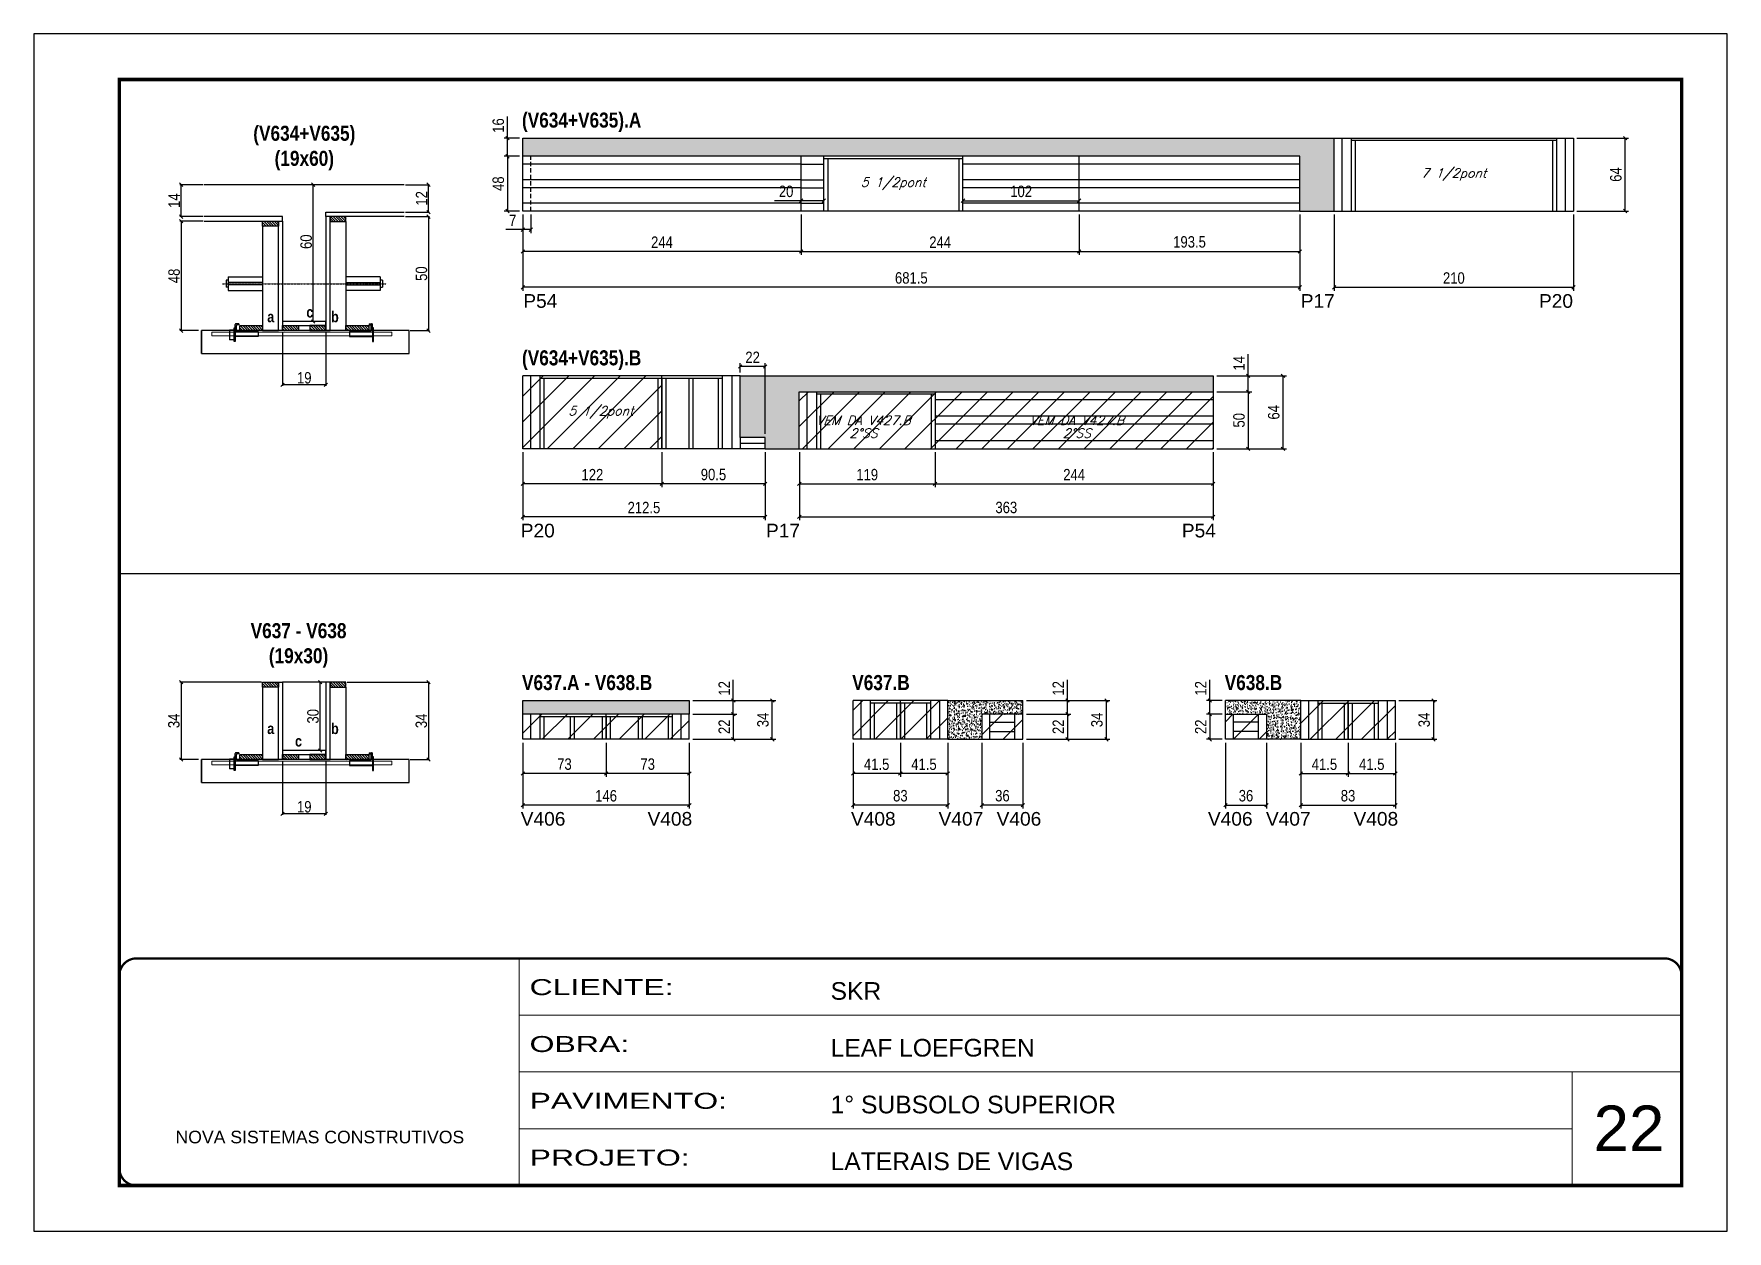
# Model space of a CAD drawing. Extents: x 3309 to 9590, y -2522 to 14608.
# Drawn here: x 4908 to 6393, y 7815 to 8865 of the extents above; entities that cross this region are included whole.
import ezdxf

# ---------------------------------------------------------------- set-up
doc = ezdxf.new("R2010")
doc.units = 0
for name, pattern in [('CONTINUO', [0]), ('DASHED', [0.75, 0.5, -0.25]), ('HIDDEN', [0.375, 0.25, -0.125])]:
    doc.linetypes.add(name, pattern=pattern)
for name, color, linetype in [('5', 5, 'Continuous'), ('barrote', 251, 'Continuous'), ('COTA', 241, 'Continuous'), ('detalhes', 4, 'Continuous'), ('NOMENCLATURA', 7, 'Continuous'), ('Painéis', 200, 'Continuous'), ('presilha', 1, 'Continuous'), ('SARR_2.2x10', 60, 'Continuous'), ('SARR_2.2x7', 40, 'Continuous'), ('SARR_3.5x7', 81, 'Continuous'), ('TENSOR', 3, 'Continuous'), ('texto', 7, 'Continuous')]:
    doc.layers.add(name, color=color, linetype=linetype)
for name, color, linetype, lineweight in [('CARIMBO', 255, 'Continuous', 9), ('CONCRETO', 251, 'Continuous', 25), ('Folhas', 255, 'Continuous', 9), ('Hachura', 251, 'Continuous', 9), ('SARRAFO DE PRESSAO', 251, 'DASHED', 9), ('SCO-___-LAJ', 2, 'Continuous', 0)]:
    doc.layers.add(name, color=color, linetype=linetype, lineweight=lineweight)
doc.layers.add('Laje_Perimetro', color=7, linetype='Continuous', plot=False)
doc.styles.add('ARIAL', font='arial.ttf')
doc.styles.add('COTA TECNICA', font='techl___.ttf', dxfattribs={"height": 10})
doc.styles.add('COTA TECNICA 2X', font='techl___.ttf', dxfattribs={"height": 10})
doc.styles.add('Romans', font='romans.shx')
doc.styles.get("Standard").update_dxf_attribs({"font": 'arial.ttf'})
doc.styles.add('TECNICA', font='techb___.ttf', dxfattribs={"height": 10})
doc.styles.add('Tecnologia', font='')
doc.styles.get('Tecnologia').set_extended_font_data('Forgotten Futurist')
doc.dimstyles.new('PAINEL', dxfattribs={"dimtxt": 10, "dimasz": 3, "dimexe": 3, "dimexo": 3, "dimgap": 3, "dimtad": 1, "dimdec": 1, "dimzin": 12, "dimdsep": 46, "dimtxsty": 'COTA TECNICA', "dimblk1": 'OBLIQUE', "dimblk2": 'OBLIQUE', "dimsah": 1, "dimcen": 0.9, "dimclrd": 4, "dimclre": 4, "dimclrt": 240, "dimadec": 1, "dimazin": 3, "dimtfac": 1, "dimtdec": 1, "dimtmove": 0, "dimatfit": 3, "dimfxl": 1, "dimtolj": 1, "dimtzin": 12, "dimarcsym": 0})
doc.dimstyles.new('SECAO', dxfattribs={"dimscale": 0.333333, "dimtxt": 5, "dimasz": 9, "dimexe": 3, "dimexo": 3, "dimgap": 3, "dimtad": 1, "dimdec": 1, "dimlfac": 0.5, "dimzin": 12, "dimdsep": 46, "dimtxsty": 'COTA TECNICA 2X', "dimblk1": 'OBLIQUE', "dimblk2": 'OBLIQUE', "dimsah": 1, "dimcen": 0.9, "dimclrd": 4, "dimclre": 4, "dimclrt": 240, "dimadec": 1, "dimazin": 3, "dimtfac": 1, "dimtdec": 1, "dimtmove": 0, "dimatfit": 3, "dimfxl": 1, "dimtolj": 1, "dimtzin": 12, "dimarcsym": 0})
pattern_1 = [(135, (38361.551, -114907.4508), (-1.122532015, -1.122532015), [])]
pattern_2 = [(135, (38361.551, -115283.6698), (-1.122532015, -1.122532015), [])]

msp = doc.modelspace()

# ---------------------------------------------------------------- texts
at = {"layer": '5', "linetype": 'Continuous'}
for s, rotation, p in [('P54', 0.00004, (5337.11, 8624.73, 0)), ('P17', 0.00004, (6018.96, 8624.73, 0)), ('P20', 0.00004, (6227.86, 8624.73, 0)), ('P20', 0.00004, (5334.87, 8423.37, 0)), ('P17', 0.00004, (5549.96, 8423.37, 0)), ('P54', 0.00004, (5914.66, 8423.37, 0)), ('V406', 0.00004, (5334.87, 8170.57, 0)), ('V408', 0.00004, (5446.09, 8170.57, 0)), ('V408', 0.00004, (5624.49, 8170.57, 0)), ('V407', 0.00004, (5701.33, 8170.57, 0)), ('V406', 0.00004, (5752.23, 8170.57, 0)), ('V406', 359.99996, (5937.54, 8170.57, 0)), ('V407', 359.99996, (5988.42, 8170.57, 0)), ('V408', 359.99996, (6065.24, 8170.57, 0))]:
    msp.add_text(s, height=12, rotation=rotation, dxfattribs=at).set_placement(p)
at = {"layer": 'CARIMBO', "style": 'ARIAL'}
msp.add_text('22', height=40, dxfattribs=at).set_placement((6275.73, 7885.13))
at = {"layer": 'detalhes', "style": 'TECNICA'}
for s, p in [('a', (5112.54, 8612.08)), ('c', (5146.83, 8616.19)), ('b', (5168.51, 8612.07)), ('a', (5112.54, 8250.94, 0)), ('b', (5168.51, 8250.93, 0)), ('c', (5136.9, 8239.97, 0))]:
    msp.add_text(s, height=9.6, dxfattribs=at).set_placement(p)
at = {"layer": 'NOMENCLATURA', "style": 'TECNICA'}
for s, p in [('(V634+V635).A', (5335.95, 8782.78, 0)), ('(V634+V635).B', (5335.95, 8574.27, 0)), ('V637.A - V638.B', (5335.95, 8289.49, 0)), ('V637.B', (5625.57, 8289.49, 0)), ('V638.B', (5952.22, 8289.49, 0))]:
    msp.add_text(s, height=13.2, dxfattribs=at).set_placement(p)
at = {"layer": 'NOMENCLATURA', "char_height": 13.2, "attachment_point": 2, "style": 'TECNICA'}
for s, insert in [('(V634+V635)\\P(19x60)', (5145.05, 8784.41)), ('V637 - V638\\P(19x30)', (5140.01, 8348.19, 0))]:
    msp.add_mtext_dynamic_manual_height_columns(s, width=300.2766, gutter_width=1, heights=[0], dxfattribs=dict(at, insert=insert))
at = {"layer": 'texto', "color": 2, "char_height": 8, "attachment_point": 5, "style": 'Romans'}
for s, insert in [('{\\Q19;\\C256;7 1/2pont}', (6153.17, 8741.59, 0)), ('{\\Q19;\\C256;5 1/2pont}', (5661.67, 8733.59, 0)), ('{\\Q19;\\C256;5 1/2pont}', (5405.17, 8533.08, 0)), ('{\\Q19;\\C256;VEM DA V427.B}', (5635.42, 8526.08, 0)), ('{\\Q19;\\C256;VEM DA V427.B}', (5822.52, 8526.08, 0)), ('{\\Q19;\\C256;2°SS}', (5635.42, 8514.81, 0)), ('{\\Q19;\\C256;2°SS}', (5822.52, 8514.81, 0))]:
    msp.add_mtext(s, dxfattribs=dict(at, insert=insert))

# ---------------------------------------------------------------- blocks, each defined once
blk = doc.blocks.new('9999999999')
at = {"color": 30, "linetype": 'CONTINUO'}
for p, q in [((98564.6, 34230.2), (98564.6, 34429.4)), ((98564.6, 34379.6), (99584, 34379.6)), ((98564.6, 34329.8), (99488, 34329.8)), ((99584, 34329.8), (99488, 34329.8)), ((99488, 34329.8), (99488, 34230.2)), ((98564.6, 34280), (99488, 34280))]:
    blk.add_line(p, q, dxfattribs=at)
at = {"color": 30, "linetype": 'CONTINUO', "const_width": 2}
blk.add_lwpolyline([(99584, 34230.2), (99584, 34414.4, 0.414214), (99569, 34429.4), (98229, 34429.4, 0.414214), (98214, 34414.4), (98214, 34245.2, 0.414214), (98229, 34230.2), (99584, 34230.2)], format="xyb", dxfattribs=at)
at = {"layer": 'Folhas'}
blk.add_lwpolyline([(98139, 34190.2), (99624, 34190.2), (99624, 35240.2), (98139, 35240.2)], close=True, dxfattribs=at)
at = {"layer": 'Folhas', "color": 30, "const_width": 3}
blk.add_lwpolyline([(98214, 34230.2), (99584, 34230.2), (99584, 35200.2), (98214, 35200.2)], close=True, dxfattribs=at)
at = {"color": 7, "linetype": 'Continuous', "ltscale": 5, "style": 'ARIAL'}
for s, height, p in [('SKR', 15.48, (98837.7, 34393.1)), ('LEAF LOEFGREN', 15.483, (98837.7, 34343.3)), ('1° SUBSOLO SUPERIOR', 15.483, (98837.7, 34293.5)), ('NOVA SISTEMAS CONSTRUTIVOS', 11.059, (98263.2, 34267.2)), ('LATERAIS DE VIGAS', 15.483, (98837.7, 34243.7))]:
    blk.add_text(s, height=height, dxfattribs=at).set_placement(p)
at = {"layer": 'Folhas', "color": 7, "style": 'Tecnologia', "width": 1.5}
for s, p in [('CLIENTE:', (98573.7, 34397.2)), ('OBRA:', (98573.7, 34347.3)), ('PAVIMENTO:', (98573.7, 34297.5)), ('PROJETO:', (98573.7, 34247.7))]:
    blk.add_text(s, height=14, dxfattribs=at).set_placement(p)
blk = doc.blocks.new('_Oblique')
at = {"color": 0, "linetype": 'ByBlock', "lineweight": -2}
blk.add_line((-0.5, -0.5), (0.5, 0.5), dxfattribs=at)
blk = doc.blocks.new('*D577')
at = {"layer": 'COTA', "color": 4, "lineweight": -2, "transparency": 16777216}
for p, q in [((5126, 8603.7), (5126, 8556.2)), ((5164, 8603.7), (5164, 8556.2)), ((5164, 8557.2), (5126, 8557.2))]:
    blk.add_line(p, q, dxfattribs=at)
at = {"layer": 'Defpoints', "color": 0, "transparency": 16777216}
for p in [(5126, 8604.7), (5164, 8604.7), (5126, 8557.2)]:
    blk.add_point(p, dxfattribs=at)
at = {"layer": 'COTA', "color": 4, "lineweight": -2, "transparency": 16777216, "xscale": 3, "yscale": 3, "zscale": 3, "rotation": 180}
blk.add_blockref('_Oblique', (5126, 8557.2), dxfattribs=at)
at = {"layer": 'COTA', "color": 4, "lineweight": -2, "transparency": 16777216, "xscale": 3, "yscale": 3, "zscale": 3}
blk.add_blockref('_Oblique', (5164, 8557.2), dxfattribs=at)
at = {"layer": 'COTA', "color": 240, "transparency": 16777216, "insert": (5145, 8563.3), "char_height": 10, "attachment_point": 5, "style": 'COTA TECNICA 2X'}
blk.add_mtext('\\A1;19', dxfattribs=at)
blk = doc.blocks.new('PRESILHA METÁLICA 1')
at = {"layer": 'presilha'}
for p, q in [((0, 13), (6, 13)), ((0, 13), (0, 0)), ((6, 0), (0, 0)), ((6, 15.5), (7.5, 15.5)), ((6, -2.5), (6, 15.5)), ((6, 13), (6, 0)), ((7.5, 10.6), (7.5, 19.9)), ((7.5, 15.5), (7.5, -2.5)), ((37.5, 4.1), (7.5, 4.1)), ((12, 21), (8.6, 21)), ((9, 11.6), (9, 18.9)), ((12, 19.5), (9.6, 19.5)), ((37.5, 11), (9.6, 11)), ((12, 21), (12, 19.5)), ((37.5, 11), (37.5, 4.1)), ((7.5, -2.5), (6, -2.5))]:
    blk.add_line(p, q, dxfattribs=at)
for centre, radius, start, end in [((8.6, 19.9), 1.14, 90, 180), ((9.6, 18.9), 0.57, 90, 180), ((9.6, 11.6), 0.57, 180, 270)]:
    blk.add_arc(centre, radius, start, end, dxfattribs=at)
blk = doc.blocks.new('PRESILHA METÁLICA 2')
at = {"layer": 'presilha'}
for p, q in [((-5.2, 23.5), (-5.2, 22)), ((-5.2, 23.5), (-1.9, 23.5)), ((-0.8, 14.6), (-0.8, 22.4)), ((-30.8, 13.5), (-30.8, 6.6)), ((-30.8, 13.5), (-2.8, 13.5)), ((-30.8, 6.6), (-0.8, 6.6)), ((-5.2, 22), (-2.8, 22)), ((-2.2, 14.1), (-2.2, 21.4)), ((0.8, 18), (-0.8, 18)), ((-0.8, 18), (-0.8, 0)), ((-0.8, 0), (0.8, 0)), ((0.8, 0), (0.8, 18))]:
    blk.add_line(p, q, dxfattribs=at)
for centre, radius, start, end in [((-1.9, 22.4), 1.14, 0, 90), ((-2.8, 21.4), 0.57, 0, 90), ((-2.8, 14.1), 0.57, 270, 0)]:
    blk.add_arc(centre, radius, start, end, dxfattribs=at)
blk = doc.blocks.new('*D578')
at = {"layer": 'COTA', "color": 4, "lineweight": -2, "transparency": 16777216}
for p, q in [((5056.3, 8700.7), (5036, 8700.7)), ((5037, 8700.7), (5037, 8604.7)), ((5052.2, 8604.7), (5036, 8604.7))]:
    blk.add_line(p, q, dxfattribs=at)
at = {"layer": 'Defpoints', "color": 0, "transparency": 16777216}
for p in [(5057.3, 8700.7), (5037, 8604.7), (5053.2, 8604.7)]:
    blk.add_point(p, dxfattribs=at)
at = {"layer": 'COTA', "color": 4, "lineweight": -2, "transparency": 16777216, "xscale": 3, "yscale": 3, "zscale": 3}
for p, rotation in [((5037, 8700.7), 90), ((5037, 8604.7), 270)]:
    blk.add_blockref('_Oblique', p, dxfattribs=dict(at, rotation=rotation))
at = {"layer": 'COTA', "color": 240, "transparency": 16777216, "insert": (5030.9, 8652.7), "char_height": 10, "attachment_point": 5, "rotation": 90, "style": 'COTA TECNICA 2X'}
blk.add_mtext('\\A1;48', dxfattribs=at)
blk = doc.blocks.new('*D579')
at = {"layer": 'COTA', "color": 4, "lineweight": -2, "transparency": 16777216}
for p, q in [((5233.7, 8704.7), (5254.9, 8704.7)), ((5253.9, 8704.7), (5253.9, 8604.7)), ((5237.8, 8604.7), (5254.9, 8604.7))]:
    blk.add_line(p, q, dxfattribs=at)
at = {"layer": 'Defpoints', "color": 0, "transparency": 16777216}
for p in [(5232.7, 8704.7), (5236.8, 8604.7), (5253.9, 8604.7)]:
    blk.add_point(p, dxfattribs=at)
at = {"layer": 'COTA', "color": 4, "lineweight": -2, "transparency": 16777216, "xscale": 3, "yscale": 3, "zscale": 3}
for p, rotation in [((5253.9, 8704.7), 90), ((5253.9, 8604.7), 270)]:
    blk.add_blockref('_Oblique', p, dxfattribs=dict(at, rotation=rotation))
at = {"layer": 'COTA', "color": 240, "transparency": 16777216, "insert": (5247.8, 8654.7), "char_height": 10, "attachment_point": 5, "rotation": 90, "style": 'COTA TECNICA 2X'}
blk.add_mtext('\\A1;50', dxfattribs=at)
blk = doc.blocks.new('*D580')
at = {"layer": 'COTA', "color": 4, "lineweight": -2, "transparency": 16777216}
for p, q in [((5163, 8732.7), (5151.8, 8732.7)), ((5152.8, 8612.7), (5152.8, 8732.7)), ((5163, 8612.7), (5151.8, 8612.7))]:
    blk.add_line(p, q, dxfattribs=at)
at = {"layer": 'Defpoints', "color": 0, "transparency": 16777216}
for p in [(5152.8, 8732.7), (5164, 8732.7), (5164, 8612.7)]:
    blk.add_point(p, dxfattribs=at)
at = {"layer": 'COTA', "color": 4, "lineweight": -2, "transparency": 16777216, "xscale": 3, "yscale": 3, "zscale": 3}
for p, rotation in [((5152.8, 8732.7), 90), ((5152.8, 8612.7), 270)]:
    blk.add_blockref('_Oblique', p, dxfattribs=dict(at, rotation=rotation))
at = {"layer": 'COTA', "color": 240, "transparency": 16777216, "insert": (5146.7, 8682.7), "char_height": 10, "attachment_point": 5, "rotation": 90, "style": 'COTA TECNICA 2X'}
blk.add_mtext('\\A1;60', dxfattribs=at)
blk = doc.blocks.new('*D581')
at = {"layer": 'COTA', "color": 4, "lineweight": -2, "transparency": 16777216}
for p, q in [((5233.7, 8732.7), (5254.9, 8732.7)), ((5253.9, 8708.7), (5253.9, 8732.7)), ((5233.7, 8708.7), (5254.9, 8708.7))]:
    blk.add_line(p, q, dxfattribs=at)
at = {"layer": 'Defpoints', "color": 0, "transparency": 16777216}
for p in [(5232.7, 8732.7), (5253.9, 8732.7), (5232.7, 8708.7)]:
    blk.add_point(p, dxfattribs=at)
at = {"layer": 'COTA', "color": 4, "lineweight": -2, "transparency": 16777216, "xscale": 3, "yscale": 3, "zscale": 3}
for p, rotation in [((5253.9, 8732.7), 90), ((5253.9, 8708.7), 270)]:
    blk.add_blockref('_Oblique', p, dxfattribs=dict(at, rotation=rotation))
at = {"layer": 'COTA', "color": 240, "transparency": 16777216, "insert": (5247.9, 8720.7), "char_height": 10, "attachment_point": 5, "rotation": 90, "style": 'COTA TECNICA 2X'}
blk.add_mtext('\\A1;12', dxfattribs=at)
blk = doc.blocks.new('*D582')
at = {"layer": 'COTA', "color": 4, "lineweight": -2, "transparency": 16777216}
for p, q in [((5056.3, 8732.7), (5036, 8732.7)), ((5037, 8704.7), (5037, 8732.7)), ((5056.3, 8704.7), (5036, 8704.7))]:
    blk.add_line(p, q, dxfattribs=at)
at = {"layer": 'Defpoints', "color": 0, "transparency": 16777216}
for p in [(5037, 8732.7), (5057.3, 8732.7), (5057.3, 8704.7)]:
    blk.add_point(p, dxfattribs=at)
at = {"layer": 'COTA', "color": 4, "lineweight": -2, "transparency": 16777216, "xscale": 3, "yscale": 3, "zscale": 3}
for p, rotation in [((5037, 8732.7), 90), ((5037, 8704.7), 270)]:
    blk.add_blockref('_Oblique', p, dxfattribs=dict(at, rotation=rotation))
at = {"layer": 'COTA', "color": 240, "transparency": 16777216, "insert": (5030.9, 8718.7), "char_height": 10, "attachment_point": 5, "rotation": 90, "style": 'COTA TECNICA 2X'}
blk.add_mtext('\\A1;14', dxfattribs=at)
blk = doc.blocks.new('*D583')
at = {"layer": 'COTA', "color": 4, "linetype": 'ByBlock', "lineweight": -2, "transparency": 16777216}
for p, q in [((5336.7, 8706.6), (5336.7, 8671.2)), ((5580.7, 8706.6), (5580.7, 8671.2)), ((5580.7, 8674.2), (5336.7, 8674.2))]:
    blk.add_line(p, q, dxfattribs=at)
at = {"layer": 'Defpoints', "color": 0, "linetype": 'ByBlock', "transparency": 16777216}
for p in [(5336.7, 8709.6), (5580.7, 8709.6), (5336.7, 8674.2)]:
    blk.add_point(p, dxfattribs=at)
at = {"layer": 'COTA', "color": 4, "linetype": 'ByBlock', "lineweight": -2, "transparency": 16777216, "xscale": 3, "yscale": 3, "zscale": 3, "rotation": 180}
blk.add_blockref('_Oblique', (5336.7, 8674.2), dxfattribs=at)
at = {"layer": 'COTA', "color": 4, "linetype": 'ByBlock', "lineweight": -2, "transparency": 16777216, "xscale": 3, "yscale": 3, "zscale": 3}
blk.add_blockref('_Oblique', (5580.7, 8674.2), dxfattribs=at)
at = {"layer": 'COTA', "color": 240, "linetype": 'ByBlock', "transparency": 16777216, "insert": (5458.7, 8682.3), "char_height": 10, "attachment_point": 5, "style": 'COTA TECNICA'}
blk.add_mtext('\\A1;244', dxfattribs=at)
blk = doc.blocks.new('*D585')
at = {"layer": 'COTA', "color": 4, "linetype": 'ByBlock', "lineweight": -2, "transparency": 16777216}
for p, q in [((5336.7, 8706.6), (5336.7, 8639.7)), ((6018.2, 8706.6), (6018.2, 8639.7)), ((6018.2, 8642.7), (5336.7, 8642.7))]:
    blk.add_line(p, q, dxfattribs=at)
at = {"layer": 'Defpoints', "color": 0, "linetype": 'ByBlock', "transparency": 16777216}
for p in [(5336.7, 8709.6), (6018.2, 8709.6), (5336.7, 8642.7)]:
    blk.add_point(p, dxfattribs=at)
at = {"layer": 'COTA', "color": 4, "linetype": 'ByBlock', "lineweight": -2, "transparency": 16777216, "xscale": 3, "yscale": 3, "zscale": 3, "rotation": 180}
blk.add_blockref('_Oblique', (5336.7, 8642.7), dxfattribs=at)
at = {"layer": 'COTA', "color": 4, "linetype": 'ByBlock', "lineweight": -2, "transparency": 16777216, "xscale": 3, "yscale": 3, "zscale": 3}
blk.add_blockref('_Oblique', (6018.2, 8642.7), dxfattribs=at)
at = {"layer": 'COTA', "color": 240, "linetype": 'ByBlock', "transparency": 16777216, "insert": (5677.4, 8650.9), "char_height": 10, "attachment_point": 5, "style": 'COTA TECNICA'}
blk.add_mtext('\\A1;681.5', dxfattribs=at)
blk = doc.blocks.new('*D584')
at = {"layer": 'COTA', "color": 4, "lineweight": -2, "transparency": 16777216}
for p, q in [((5580.7, 8706.6), (5580.7, 8671.2)), ((5824.7, 8706.6), (5824.7, 8671.2)), ((5580.7, 8674.2), (5824.7, 8674.2))]:
    blk.add_line(p, q, dxfattribs=at)
at = {"layer": 'Defpoints', "color": 0, "transparency": 16777216}
for p in [(5580.7, 8709.6, 0), (5824.7, 8709.6, 0), (5824.7, 8674.2)]:
    blk.add_point(p, dxfattribs=at)
at = {"layer": 'COTA', "color": 4, "lineweight": -2, "transparency": 16777216, "xscale": 3, "yscale": 3, "zscale": 3, "rotation": 180}
blk.add_blockref('_Oblique', (5580.7, 8674.2), dxfattribs=at)
at = {"layer": 'COTA', "color": 4, "lineweight": -2, "transparency": 16777216, "xscale": 3, "yscale": 3, "zscale": 3}
blk.add_blockref('_Oblique', (5824.7, 8674.2), dxfattribs=at)
at = {"layer": 'COTA', "color": 240, "transparency": 16777216, "insert": (5702.7, 8682.3), "char_height": 10, "attachment_point": 5, "style": 'COTA TECNICA'}
blk.add_mtext('\\A1;244', dxfattribs=at)
blk = doc.blocks.new('*D586')
at = {"layer": 'COTA', "color": 4, "lineweight": -2, "transparency": 16777216}
for p, q in [((5824.7, 8706.6), (5824.7, 8671.2)), ((6018.2, 8706.6), (6018.2, 8671.2)), ((5824.7, 8674.2), (6018.2, 8674.2))]:
    blk.add_line(p, q, dxfattribs=at)
at = {"layer": 'Defpoints', "color": 0, "transparency": 16777216}
for p in [(5824.7, 8709.6, 0), (6018.2, 8709.6, 0), (6018.2, 8674.2)]:
    blk.add_point(p, dxfattribs=at)
at = {"layer": 'COTA', "color": 4, "lineweight": -2, "transparency": 16777216, "xscale": 3, "yscale": 3, "zscale": 3, "rotation": 180}
blk.add_blockref('_Oblique', (5824.7, 8674.2), dxfattribs=at)
at = {"layer": 'COTA', "color": 4, "lineweight": -2, "transparency": 16777216, "xscale": 3, "yscale": 3, "zscale": 3}
blk.add_blockref('_Oblique', (6018.2, 8674.2), dxfattribs=at)
at = {"layer": 'COTA', "color": 240, "transparency": 16777216, "insert": (5921.4, 8682.5), "char_height": 10, "attachment_point": 5, "style": 'COTA TECNICA'}
blk.add_mtext('\\A1;193.5', dxfattribs=at)
blk = doc.blocks.new('*D587')
at = {"layer": 'COTA', "color": 4, "lineweight": -2, "transparency": 16777216}
for p, q in [((5336.7, 8706.6), (5336.7, 8690.3)), ((5343.7, 8706.6), (5343.7, 8690.3)), ((5336.7, 8693.3), (5321.9, 8693.3)), ((5343.7, 8693.3), (5336.7, 8693.3))]:
    blk.add_line(p, q, dxfattribs=at)
at = {"layer": 'Defpoints', "color": 0, "transparency": 16777216}
for p in [(5336.7, 8709.6, 0), (5343.7, 8709.6, 0), (5336.7, 8693.3)]:
    blk.add_point(p, dxfattribs=at)
at = {"layer": 'COTA', "color": 4, "lineweight": -2, "transparency": 16777216, "xscale": 3, "yscale": 3, "zscale": 3, "rotation": 180}
blk.add_blockref('_Oblique', (5336.7, 8693.3), dxfattribs=at)
at = {"layer": 'COTA', "color": 4, "lineweight": -2, "transparency": 16777216, "xscale": 3, "yscale": 3, "zscale": 3}
blk.add_blockref('_Oblique', (5343.7, 8693.3), dxfattribs=at)
at = {"layer": 'COTA', "color": 240, "transparency": 16777216, "insert": (5327.8, 8701.4), "char_height": 10, "attachment_point": 5, "style": 'COTA TECNICA'}
blk.add_mtext('\\A1;7', dxfattribs=at)
blk = doc.blocks.new('*D588')
at = {"layer": 'COTA', "color": 4, "lineweight": -2, "transparency": 16777216}
for p, q in [((5580.7, 8718.7), (5557.5, 8718.7)), ((5580.7, 8719.6), (5580.7, 8721.7)), ((5600.7, 8718.7), (5580.7, 8718.7)), ((5600.7, 8719.6), (5600.7, 8721.7))]:
    blk.add_line(p, q, dxfattribs=at)
at = {"layer": 'Defpoints', "color": 0, "transparency": 16777216}
for p in [(5580.7, 8718.7), (5580.7, 8716.6, 0), (5600.7, 8716.6, 0)]:
    blk.add_point(p, dxfattribs=at)
at = {"layer": 'COTA', "color": 4, "lineweight": -2, "transparency": 16777216, "xscale": 3, "yscale": 3, "zscale": 3, "rotation": 180}
blk.add_blockref('_Oblique', (5580.7, 8718.7), dxfattribs=at)
at = {"layer": 'COTA', "color": 4, "lineweight": -2, "transparency": 16777216, "xscale": 3, "yscale": 3, "zscale": 3}
blk.add_blockref('_Oblique', (5600.7, 8718.7), dxfattribs=at)
at = {"layer": 'COTA', "color": 240, "transparency": 16777216, "insert": (5567.6, 8726.8), "char_height": 10, "attachment_point": 5, "style": 'COTA TECNICA'}
blk.add_mtext('\\A1;20', dxfattribs=at)
blk = doc.blocks.new('*D589')
at = {"layer": 'COTA', "color": 4, "lineweight": -2, "transparency": 16777216}
for p, q in [((5722.7, 8719.6), (5722.7, 8721.7)), ((5722.7, 8718.7), (5824.7, 8718.7)), ((5824.7, 8719.6), (5824.7, 8721.7))]:
    blk.add_line(p, q, dxfattribs=at)
at = {"layer": 'Defpoints', "color": 0, "transparency": 16777216}
for p in [(5824.7, 8718.7), (5722.7, 8716.6, 0), (5824.7, 8716.6, 0)]:
    blk.add_point(p, dxfattribs=at)
at = {"layer": 'COTA', "color": 4, "lineweight": -2, "transparency": 16777216, "xscale": 3, "yscale": 3, "zscale": 3, "rotation": 180}
blk.add_blockref('_Oblique', (5722.7, 8718.7), dxfattribs=at)
at = {"layer": 'COTA', "color": 4, "lineweight": -2, "transparency": 16777216, "xscale": 3, "yscale": 3, "zscale": 3}
blk.add_blockref('_Oblique', (5824.7, 8718.7), dxfattribs=at)
at = {"layer": 'COTA', "color": 240, "transparency": 16777216, "insert": (5773.7, 8726.8), "char_height": 10, "attachment_point": 5, "style": 'COTA TECNICA'}
blk.add_mtext('\\A1;102', dxfattribs=at)
blk = doc.blocks.new('*D590')
at = {"layer": 'COTA', "color": 4, "lineweight": -2, "transparency": 16777216}
for p, q in [((6048.2, 8706.6), (6048.2, 8639.7)), ((6258.2, 8706.6), (6258.2, 8639.7)), ((6048.2, 8642.7), (6258.2, 8642.7))]:
    blk.add_line(p, q, dxfattribs=at)
at = {"layer": 'Defpoints', "color": 0, "transparency": 16777216}
for p in [(6048.2, 8709.6, 0), (6258.2, 8709.6, 0), (6258.2, 8642.7)]:
    blk.add_point(p, dxfattribs=at)
at = {"layer": 'COTA', "color": 4, "lineweight": -2, "transparency": 16777216, "xscale": 3, "yscale": 3, "zscale": 3, "rotation": 180}
blk.add_blockref('_Oblique', (6048.2, 8642.7), dxfattribs=at)
at = {"layer": 'COTA', "color": 4, "lineweight": -2, "transparency": 16777216, "xscale": 3, "yscale": 3, "zscale": 3}
blk.add_blockref('_Oblique', (6258.2, 8642.7), dxfattribs=at)
at = {"layer": 'COTA', "color": 240, "transparency": 16777216, "insert": (6153.2, 8650.8), "char_height": 10, "attachment_point": 5, "style": 'COTA TECNICA'}
blk.add_mtext('\\A1;210', dxfattribs=at)
blk = doc.blocks.new('*D591')
at = {"layer": 'COTA', "color": 4, "lineweight": -2, "transparency": 16777216}
for p, q in [((6261.2, 8773.6), (6306.4, 8773.6)), ((6303.4, 8709.6), (6303.4, 8773.6)), ((6261.2, 8709.6), (6306.4, 8709.6))]:
    blk.add_line(p, q, dxfattribs=at)
at = {"layer": 'Defpoints', "color": 0, "transparency": 16777216}
for p in [(6258.2, 8773.6, 0), (6303.4, 8773.6), (6258.2, 8709.6, 0)]:
    blk.add_point(p, dxfattribs=at)
at = {"layer": 'COTA', "color": 4, "lineweight": -2, "transparency": 16777216, "xscale": 3, "yscale": 3, "zscale": 3}
for p, rotation in [((6303.4, 8773.6), 90), ((6303.4, 8709.6), 270)]:
    blk.add_blockref('_Oblique', p, dxfattribs=dict(at, rotation=rotation))
at = {"layer": 'COTA', "color": 240, "transparency": 16777216, "insert": (6295.3, 8741.6), "char_height": 10, "attachment_point": 5, "rotation": 90, "style": 'COTA TECNICA'}
blk.add_mtext('\\A1;64', dxfattribs=at)
blk = doc.blocks.new('*D592')
at = {"layer": 'COTA', "color": 4, "lineweight": -2, "transparency": 16777216}
for p, q in [((5333.7, 8757.6), (5320.3, 8757.6)), ((5323.3, 8757.6), (5323.3, 8709.6)), ((5333.7, 8709.6), (5320.3, 8709.6))]:
    blk.add_line(p, q, dxfattribs=at)
at = {"layer": 'Defpoints', "color": 0, "transparency": 16777216}
for p in [(5336.7, 8757.6, 0), (5323.3, 8709.6), (5336.7, 8709.6, 0)]:
    blk.add_point(p, dxfattribs=at)
at = {"layer": 'COTA', "color": 4, "lineweight": -2, "transparency": 16777216, "xscale": 3, "yscale": 3, "zscale": 3}
for p, rotation in [((5323.3, 8757.6), 90), ((5323.3, 8709.6), 270)]:
    blk.add_blockref('_Oblique', p, dxfattribs=dict(at, rotation=rotation))
at = {"layer": 'COTA', "color": 240, "transparency": 16777216, "insert": (5315.2, 8733.6), "char_height": 10, "attachment_point": 5, "rotation": 90, "style": 'COTA TECNICA'}
blk.add_mtext('\\A1;48', dxfattribs=at)
blk = doc.blocks.new('*D593')
at = {"layer": 'COTA', "color": 4, "lineweight": -2, "transparency": 16777216}
for p, q in [((5323.3, 8773.6), (5323.3, 8792.6)), ((5333.7, 8773.6), (5320.3, 8773.6)), ((5323.3, 8757.6), (5323.3, 8773.6)), ((5333.7, 8757.6), (5320.3, 8757.6))]:
    blk.add_line(p, q, dxfattribs=at)
at = {"layer": 'Defpoints', "color": 0, "transparency": 16777216}
for p in [(5323.3, 8773.6), (5336.7, 8773.6, 0), (5336.7, 8757.6, 0)]:
    blk.add_point(p, dxfattribs=at)
at = {"layer": 'COTA', "color": 4, "lineweight": -2, "transparency": 16777216, "xscale": 3, "yscale": 3, "zscale": 3}
for p, rotation in [((5323.3, 8773.6), 90), ((5323.3, 8757.6), 270)]:
    blk.add_blockref('_Oblique', p, dxfattribs=dict(at, rotation=rotation))
at = {"layer": 'COTA', "color": 240, "transparency": 16777216, "insert": (5315.2, 8784.6), "char_height": 10, "attachment_point": 5, "rotation": 90, "style": 'COTA TECNICA'}
blk.add_mtext('\\A1;16', dxfattribs=at)
blk = doc.blocks.new('*D594')
at = {"layer": 'COTA', "color": 4, "linetype": 'ByBlock', "lineweight": -2, "transparency": 16777216}
for p, q in [((5458.7, 8498.1), (5458.7, 8467.3)), ((5549.2, 8498.1), (5549.2, 8467.3)), ((5549.2, 8470.3), (5458.7, 8470.3))]:
    blk.add_line(p, q, dxfattribs=at)
at = {"layer": 'Defpoints', "color": 0, "linetype": 'ByBlock', "transparency": 16777216}
for p in [(5458.7, 8501.1), (5549.2, 8501.1), (5458.7, 8470.3)]:
    blk.add_point(p, dxfattribs=at)
at = {"layer": 'COTA', "color": 4, "linetype": 'ByBlock', "lineweight": -2, "transparency": 16777216, "xscale": 3, "yscale": 3, "zscale": 3, "rotation": 180}
blk.add_blockref('_Oblique', (5458.7, 8470.3), dxfattribs=at)
at = {"layer": 'COTA', "color": 4, "linetype": 'ByBlock', "lineweight": -2, "transparency": 16777216, "xscale": 3, "yscale": 3, "zscale": 3}
blk.add_blockref('_Oblique', (5549.2, 8470.3), dxfattribs=at)
at = {"layer": 'COTA', "color": 240, "linetype": 'ByBlock', "transparency": 16777216, "insert": (5503.9, 8478.5), "char_height": 10, "attachment_point": 5, "style": 'COTA TECNICA'}
blk.add_mtext('\\A1;90.5', dxfattribs=at)
blk = doc.blocks.new('*D595')
at = {"layer": 'COTA', "color": 4, "linetype": 'ByBlock', "lineweight": -2, "transparency": 16777216}
for p, q in [((5336.7, 8498.1), (5336.7, 8467.3)), ((5458.7, 8498.1), (5458.7, 8467.3)), ((5458.7, 8470.3), (5336.7, 8470.3))]:
    blk.add_line(p, q, dxfattribs=at)
at = {"layer": 'Defpoints', "color": 0, "linetype": 'ByBlock', "transparency": 16777216}
for p in [(5336.7, 8501.1), (5458.7, 8501.1), (5336.7, 8470.3)]:
    blk.add_point(p, dxfattribs=at)
at = {"layer": 'COTA', "color": 4, "linetype": 'ByBlock', "lineweight": -2, "transparency": 16777216, "xscale": 3, "yscale": 3, "zscale": 3, "rotation": 180}
blk.add_blockref('_Oblique', (5336.7, 8470.3), dxfattribs=at)
at = {"layer": 'COTA', "color": 4, "linetype": 'ByBlock', "lineweight": -2, "transparency": 16777216, "xscale": 3, "yscale": 3, "zscale": 3}
blk.add_blockref('_Oblique', (5458.7, 8470.3), dxfattribs=at)
at = {"layer": 'COTA', "color": 240, "linetype": 'ByBlock', "transparency": 16777216, "insert": (5397.7, 8478.4), "char_height": 10, "attachment_point": 5, "style": 'COTA TECNICA'}
blk.add_mtext('\\A1;122', dxfattribs=at)
blk = doc.blocks.new('*D596')
at = {"layer": 'COTA', "color": 4, "linetype": 'ByBlock', "lineweight": -2, "transparency": 16777216}
for p, q in [((5336.7, 8498.1), (5336.7, 8438.4)), ((5549.2, 8498.1), (5549.2, 8438.4)), ((5549.2, 8441.4), (5336.7, 8441.4))]:
    blk.add_line(p, q, dxfattribs=at)
at = {"layer": 'Defpoints', "color": 0, "linetype": 'ByBlock', "transparency": 16777216}
for p in [(5336.7, 8501.1), (5549.2, 8501.1), (5336.7, 8441.4)]:
    blk.add_point(p, dxfattribs=at)
at = {"layer": 'COTA', "color": 4, "linetype": 'ByBlock', "lineweight": -2, "transparency": 16777216, "xscale": 3, "yscale": 3, "zscale": 3, "rotation": 180}
blk.add_blockref('_Oblique', (5336.7, 8441.4), dxfattribs=at)
at = {"layer": 'COTA', "color": 4, "linetype": 'ByBlock', "lineweight": -2, "transparency": 16777216, "xscale": 3, "yscale": 3, "zscale": 3}
blk.add_blockref('_Oblique', (5549.2, 8441.4), dxfattribs=at)
at = {"layer": 'COTA', "color": 240, "linetype": 'ByBlock', "transparency": 16777216, "insert": (5442.9, 8449.5), "char_height": 10, "attachment_point": 5, "style": 'COTA TECNICA'}
blk.add_mtext('\\A1;212.5', dxfattribs=at)
blk = doc.blocks.new('*D598')
at = {"layer": 'COTA', "color": 4, "lineweight": -2, "transparency": 16777216}
for p, q in [((5579.2, 8498.1), (5579.2, 8467.3)), ((5698.2, 8498.1), (5698.2, 8467.3)), ((5579.2, 8470.3), (5698.2, 8470.3))]:
    blk.add_line(p, q, dxfattribs=at)
at = {"layer": 'Defpoints', "color": 0, "transparency": 16777216}
for p in [(5579.2, 8501.1, 0), (5698.2, 8501.1, 0), (5698.2, 8470.3)]:
    blk.add_point(p, dxfattribs=at)
at = {"layer": 'COTA', "color": 4, "lineweight": -2, "transparency": 16777216, "xscale": 3, "yscale": 3, "zscale": 3, "rotation": 180}
blk.add_blockref('_Oblique', (5579.2, 8470.3), dxfattribs=at)
at = {"layer": 'COTA', "color": 4, "lineweight": -2, "transparency": 16777216, "xscale": 3, "yscale": 3, "zscale": 3}
blk.add_blockref('_Oblique', (5698.2, 8470.3), dxfattribs=at)
at = {"layer": 'COTA', "color": 240, "transparency": 16777216, "insert": (5638.7, 8478.4), "char_height": 10, "attachment_point": 5, "style": 'COTA TECNICA'}
blk.add_mtext('\\A1;119', dxfattribs=at)
blk = doc.blocks.new('*D599')
at = {"layer": 'COTA', "color": 4, "lineweight": -2, "transparency": 16777216}
for p, q in [((5698.2, 8498.1), (5698.2, 8467.3)), ((5942.2, 8498.1), (5942.2, 8467.3)), ((5698.2, 8470.3), (5942.2, 8470.3))]:
    blk.add_line(p, q, dxfattribs=at)
at = {"layer": 'Defpoints', "color": 0, "transparency": 16777216}
for p in [(5698.2, 8501.1, 0), (5942.2, 8501.1, 0), (5942.2, 8470.3)]:
    blk.add_point(p, dxfattribs=at)
at = {"layer": 'COTA', "color": 4, "lineweight": -2, "transparency": 16777216, "xscale": 3, "yscale": 3, "zscale": 3, "rotation": 180}
blk.add_blockref('_Oblique', (5698.2, 8470.3), dxfattribs=at)
at = {"layer": 'COTA', "color": 4, "lineweight": -2, "transparency": 16777216, "xscale": 3, "yscale": 3, "zscale": 3}
blk.add_blockref('_Oblique', (5942.2, 8470.3), dxfattribs=at)
at = {"layer": 'COTA', "color": 240, "transparency": 16777216, "insert": (5820.2, 8478.4), "char_height": 10, "attachment_point": 5, "style": 'COTA TECNICA'}
blk.add_mtext('\\A1;244', dxfattribs=at)
blk = doc.blocks.new('*D597')
at = {"layer": 'COTA', "color": 4, "lineweight": -2, "transparency": 16777216}
for p, q in [((5579.2, 8498.1), (5579.2, 8438.4)), ((5942.2, 8498.1), (5942.2, 8438.4)), ((5579.2, 8441.4), (5942.2, 8441.4))]:
    blk.add_line(p, q, dxfattribs=at)
at = {"layer": 'Defpoints', "color": 0, "transparency": 16777216}
for p in [(5579.2, 8501.1), (5942.2, 8501.1, 0), (5942.2, 8441.4)]:
    blk.add_point(p, dxfattribs=at)
at = {"layer": 'COTA', "color": 4, "lineweight": -2, "transparency": 16777216, "xscale": 3, "yscale": 3, "zscale": 3, "rotation": 180}
blk.add_blockref('_Oblique', (5579.2, 8441.4), dxfattribs=at)
at = {"layer": 'COTA', "color": 4, "lineweight": -2, "transparency": 16777216, "xscale": 3, "yscale": 3, "zscale": 3}
blk.add_blockref('_Oblique', (5942.2, 8441.4), dxfattribs=at)
at = {"layer": 'COTA', "color": 240, "transparency": 16777216, "insert": (5760.7, 8449.6), "char_height": 10, "attachment_point": 5, "style": 'COTA TECNICA'}
blk.add_mtext('\\A1;363', dxfattribs=at)
blk = doc.blocks.new('*D600')
at = {"layer": 'COTA', "color": 4, "lineweight": -2, "transparency": 16777216}
for p, q in [((5945.2, 8551.1), (5975.9, 8551.1)), ((5972.9, 8551.1), (5972.9, 8501.1)), ((5945.2, 8501.1), (5975.9, 8501.1))]:
    blk.add_line(p, q, dxfattribs=at)
at = {"layer": 'Defpoints', "color": 0, "transparency": 16777216}
for p in [(5942.2, 8551.1, 0), (5942.2, 8501.1, 0), (5972.9, 8501.1)]:
    blk.add_point(p, dxfattribs=at)
at = {"layer": 'COTA', "color": 4, "lineweight": -2, "transparency": 16777216, "xscale": 3, "yscale": 3, "zscale": 3}
for p, rotation in [((5972.9, 8551.1), 90), ((5972.9, 8501.1), 270)]:
    blk.add_blockref('_Oblique', p, dxfattribs=dict(at, rotation=rotation))
at = {"layer": 'COTA', "color": 240, "transparency": 16777216, "insert": (5964.8, 8526.1), "char_height": 10, "attachment_point": 5, "rotation": 90, "style": 'COTA TECNICA'}
blk.add_mtext('\\A1;50', dxfattribs=at)
blk = doc.blocks.new('*D601')
at = {"layer": 'COTA', "color": 4, "lineweight": -2, "transparency": 16777216}
for p, q in [((5972.9, 8565.1), (5972.9, 8584.2)), ((5945.2, 8565.1), (5975.9, 8565.1)), ((5972.9, 8551.1), (5972.9, 8565.1)), ((5945.2, 8551.1), (5975.9, 8551.1))]:
    blk.add_line(p, q, dxfattribs=at)
at = {"layer": 'Defpoints', "color": 0, "transparency": 16777216}
for p in [(5942.2, 8565.1, 0), (5972.9, 8565.1), (5942.2, 8551.1, 0)]:
    blk.add_point(p, dxfattribs=at)
at = {"layer": 'COTA', "color": 4, "lineweight": -2, "transparency": 16777216, "xscale": 3, "yscale": 3, "zscale": 3}
for p, rotation in [((5972.9, 8565.1), 90), ((5972.9, 8551.1), 270)]:
    blk.add_blockref('_Oblique', p, dxfattribs=dict(at, rotation=rotation))
at = {"layer": 'COTA', "color": 240, "transparency": 16777216, "insert": (5964.8, 8576.1), "char_height": 10, "attachment_point": 5, "rotation": 90, "style": 'COTA TECNICA'}
blk.add_mtext('\\A1;14', dxfattribs=at)
blk = doc.blocks.new('*D602')
at = {"layer": 'COTA', "color": 4, "lineweight": -2, "transparency": 16777216}
for p, q in [((5945.2, 8565.1), (6006.4, 8565.1)), ((6003.4, 8501.1), (6003.4, 8565.1)), ((5945.2, 8501.1), (6006.4, 8501.1))]:
    blk.add_line(p, q, dxfattribs=at)
at = {"layer": 'Defpoints', "color": 0, "transparency": 16777216}
for p in [(5942.2, 8565.1, 0), (6003.4, 8565.1), (5942.2, 8501.1, 0)]:
    blk.add_point(p, dxfattribs=at)
at = {"layer": 'COTA', "color": 4, "lineweight": -2, "transparency": 16777216, "xscale": 3, "yscale": 3, "zscale": 3}
for p, rotation in [((6003.4, 8565.1), 90), ((6003.4, 8501.1), 270)]:
    blk.add_blockref('_Oblique', p, dxfattribs=dict(at, rotation=rotation))
at = {"layer": 'COTA', "color": 240, "transparency": 16777216, "insert": (5995.3, 8533.1), "char_height": 10, "attachment_point": 5, "rotation": 90, "style": 'COTA TECNICA'}
blk.add_mtext('\\A1;64', dxfattribs=at)
blk = doc.blocks.new('*D618')
at = {"layer": 'COTA', "color": 4, "lineweight": -2, "transparency": 16777216}
for p, q in [((5126, 8227.5), (5126, 8180)), ((5164, 8227.5), (5164, 8180)), ((5164, 8181), (5126, 8181))]:
    blk.add_line(p, q, dxfattribs=at)
at = {"layer": 'Defpoints', "color": 0, "transparency": 16777216}
for p in [(5126, 8228.5), (5164, 8228.5), (5126, 8181)]:
    blk.add_point(p, dxfattribs=at)
at = {"layer": 'COTA', "color": 4, "lineweight": -2, "transparency": 16777216, "xscale": 3, "yscale": 3, "zscale": 3, "rotation": 180}
blk.add_blockref('_Oblique', (5126, 8181), dxfattribs=at)
at = {"layer": 'COTA', "color": 4, "lineweight": -2, "transparency": 16777216, "xscale": 3, "yscale": 3, "zscale": 3}
blk.add_blockref('_Oblique', (5164, 8181), dxfattribs=at)
at = {"layer": 'COTA', "color": 240, "transparency": 16777216, "insert": (5145, 8187.1), "char_height": 10, "attachment_point": 5, "style": 'COTA TECNICA 2X'}
blk.add_mtext('\\A1;19', dxfattribs=at)
blk = doc.blocks.new('*D619')
at = {"layer": 'COTA', "color": 4, "lineweight": -2, "transparency": 16777216}
for p, q in [((5107.4, 8296.5), (5036, 8296.5)), ((5037, 8296.5), (5037, 8228.5)), ((5052.2, 8228.5), (5036, 8228.5))]:
    blk.add_line(p, q, dxfattribs=at)
at = {"layer": 'Defpoints', "color": 0, "transparency": 16777216}
for p in [(5108.4, 8296.5), (5037, 8228.5), (5053.2, 8228.5)]:
    blk.add_point(p, dxfattribs=at)
at = {"layer": 'COTA', "color": 4, "lineweight": -2, "transparency": 16777216, "xscale": 3, "yscale": 3, "zscale": 3}
for p, rotation in [((5037, 8296.5), 90), ((5037, 8228.5), 270)]:
    blk.add_blockref('_Oblique', p, dxfattribs=dict(at, rotation=rotation))
at = {"layer": 'COTA', "color": 240, "transparency": 16777216, "insert": (5030.7, 8262.5), "char_height": 10, "attachment_point": 5, "rotation": 90, "style": 'COTA TECNICA 2X'}
blk.add_mtext('\\A1;34', dxfattribs=at)
blk = doc.blocks.new('*D620')
at = {"layer": 'COTA', "color": 4, "lineweight": -2, "transparency": 16777216}
for p, q in [((5182.6, 8296.5), (5254.9, 8296.5)), ((5253.9, 8296.5), (5253.9, 8228.5)), ((5237.8, 8228.5), (5254.9, 8228.5))]:
    blk.add_line(p, q, dxfattribs=at)
at = {"layer": 'Defpoints', "color": 0, "transparency": 16777216}
for p in [(5181.6, 8296.5), (5236.8, 8228.5), (5253.9, 8228.5)]:
    blk.add_point(p, dxfattribs=at)
at = {"layer": 'COTA', "color": 4, "lineweight": -2, "transparency": 16777216, "xscale": 3, "yscale": 3, "zscale": 3}
for p, rotation in [((5253.9, 8296.5), 90), ((5253.9, 8228.5), 270)]:
    blk.add_blockref('_Oblique', p, dxfattribs=dict(at, rotation=rotation))
at = {"layer": 'COTA', "color": 240, "transparency": 16777216, "insert": (5247.7, 8262.5), "char_height": 10, "attachment_point": 5, "rotation": 90, "style": 'COTA TECNICA 2X'}
blk.add_mtext('\\A1;34', dxfattribs=at)
blk = doc.blocks.new('*D621')
at = {"layer": 'COTA', "color": 4, "lineweight": -2, "transparency": 16777216}
for p, q in [((5163, 8296.5), (5157.9, 8296.5)), ((5158.9, 8236.5), (5158.9, 8296.5)), ((5163, 8236.5), (5157.9, 8236.5))]:
    blk.add_line(p, q, dxfattribs=at)
at = {"layer": 'Defpoints', "color": 0, "transparency": 16777216}
for p in [(5158.9, 8296.5), (5164, 8296.5), (5164, 8236.5)]:
    blk.add_point(p, dxfattribs=at)
at = {"layer": 'COTA', "color": 4, "lineweight": -2, "transparency": 16777216, "xscale": 3, "yscale": 3, "zscale": 3}
for p, rotation in [((5158.9, 8296.5), 90), ((5158.9, 8236.5), 270)]:
    blk.add_blockref('_Oblique', p, dxfattribs=dict(at, rotation=rotation))
at = {"layer": 'COTA', "color": 240, "transparency": 16777216, "insert": (5152.7, 8266.5), "char_height": 10, "attachment_point": 5, "rotation": 90, "style": 'COTA TECNICA 2X'}
blk.add_mtext('\\A1;30', dxfattribs=at)
blk = doc.blocks.new('*D622')
at = {"layer": 'COTA', "color": 4, "linetype": 'ByBlock', "lineweight": -2, "transparency": 16777216}
for p, q in [((5409.7, 8243.3), (5409.7, 8213.3)), ((5482.7, 8243.3), (5482.7, 8213.3)), ((5482.7, 8216.3), (5409.7, 8216.3))]:
    blk.add_line(p, q, dxfattribs=at)
at = {"layer": 'Defpoints', "color": 0, "linetype": 'ByBlock', "transparency": 16777216}
for p in [(5409.7, 8246.3), (5482.7, 8246.3), (5409.7, 8216.3)]:
    blk.add_point(p, dxfattribs=at)
at = {"layer": 'COTA', "color": 4, "linetype": 'ByBlock', "lineweight": -2, "transparency": 16777216, "xscale": 3, "yscale": 3, "zscale": 3, "rotation": 180}
blk.add_blockref('_Oblique', (5409.7, 8216.3), dxfattribs=at)
at = {"layer": 'COTA', "color": 4, "linetype": 'ByBlock', "lineweight": -2, "transparency": 16777216, "xscale": 3, "yscale": 3, "zscale": 3}
blk.add_blockref('_Oblique', (5482.7, 8216.3), dxfattribs=at)
at = {"layer": 'COTA', "color": 240, "linetype": 'ByBlock', "transparency": 16777216, "insert": (5446.2, 8224.5), "char_height": 10, "attachment_point": 5, "style": 'COTA TECNICA'}
blk.add_mtext('\\A1;73', dxfattribs=at)
blk = doc.blocks.new('*D623')
at = {"layer": 'COTA', "color": 4, "linetype": 'ByBlock', "lineweight": -2, "transparency": 16777216}
for p, q in [((5336.7, 8243.3), (5336.7, 8213.3)), ((5409.7, 8243.3), (5409.7, 8213.3)), ((5409.7, 8216.3), (5336.7, 8216.3))]:
    blk.add_line(p, q, dxfattribs=at)
at = {"layer": 'Defpoints', "color": 0, "linetype": 'ByBlock', "transparency": 16777216}
for p in [(5336.7, 8246.3), (5409.7, 8246.3), (5336.7, 8216.3)]:
    blk.add_point(p, dxfattribs=at)
at = {"layer": 'COTA', "color": 4, "linetype": 'ByBlock', "lineweight": -2, "transparency": 16777216, "xscale": 3, "yscale": 3, "zscale": 3, "rotation": 180}
blk.add_blockref('_Oblique', (5336.7, 8216.3), dxfattribs=at)
at = {"layer": 'COTA', "color": 4, "linetype": 'ByBlock', "lineweight": -2, "transparency": 16777216, "xscale": 3, "yscale": 3, "zscale": 3}
blk.add_blockref('_Oblique', (5409.7, 8216.3), dxfattribs=at)
at = {"layer": 'COTA', "color": 240, "linetype": 'ByBlock', "transparency": 16777216, "insert": (5373.2, 8224.5), "char_height": 10, "attachment_point": 5, "style": 'COTA TECNICA'}
blk.add_mtext('\\A1;73', dxfattribs=at)
blk = doc.blocks.new('*D628')
at = {"layer": 'COTA', "color": 4, "linetype": 'ByBlock', "lineweight": -2, "transparency": 16777216}
for p, q in [((5336.7, 8243.3), (5336.7, 8185.6)), ((5482.7, 8243.3), (5482.7, 8185.6)), ((5482.7, 8188.6), (5336.7, 8188.6))]:
    blk.add_line(p, q, dxfattribs=at)
at = {"layer": 'Defpoints', "color": 0, "linetype": 'ByBlock', "transparency": 16777216}
for p in [(5336.7, 8246.3), (5482.7, 8246.3), (5336.7, 8188.6)]:
    blk.add_point(p, dxfattribs=at)
at = {"layer": 'COTA', "color": 4, "linetype": 'ByBlock', "lineweight": -2, "transparency": 16777216, "xscale": 3, "yscale": 3, "zscale": 3, "rotation": 180}
blk.add_blockref('_Oblique', (5336.7, 8188.6), dxfattribs=at)
at = {"layer": 'COTA', "color": 4, "linetype": 'ByBlock', "lineweight": -2, "transparency": 16777216, "xscale": 3, "yscale": 3, "zscale": 3}
blk.add_blockref('_Oblique', (5482.7, 8188.6), dxfattribs=at)
at = {"layer": 'COTA', "color": 240, "linetype": 'ByBlock', "transparency": 16777216, "insert": (5409.7, 8196.7), "char_height": 10, "attachment_point": 5, "style": 'COTA TECNICA'}
blk.add_mtext('\\A1;146', dxfattribs=at)
blk = doc.blocks.new('*D629')
at = {"layer": 'COTA', "color": 4, "lineweight": -2, "transparency": 16777216}
for p, q in [((5485.7, 8268.3), (5524.3, 8268.3)), ((5521.3, 8268.3), (5521.3, 8246.3)), ((5485.7, 8246.3), (5524.3, 8246.3))]:
    blk.add_line(p, q, dxfattribs=at)
at = {"layer": 'Defpoints', "color": 0, "transparency": 16777216}
for p in [(5482.7, 8268.3), (5482.7, 8246.3), (5521.3, 8246.3)]:
    blk.add_point(p, dxfattribs=at)
at = {"layer": 'COTA', "color": 4, "lineweight": -2, "transparency": 16777216, "xscale": 3, "yscale": 3, "zscale": 3}
for p, rotation in [((5521.3, 8268.3), 90), ((5521.3, 8246.3), 270)]:
    blk.add_blockref('_Oblique', p, dxfattribs=dict(at, rotation=rotation))
at = {"layer": 'COTA', "color": 240, "transparency": 16777216, "insert": (5513.3, 8257.3), "char_height": 10, "attachment_point": 5, "rotation": 90, "style": 'COTA TECNICA'}
blk.add_mtext('\\A1;22', dxfattribs=at)
blk = doc.blocks.new('*D624')
at = {"layer": 'COTA', "color": 4, "linetype": 'ByBlock', "lineweight": -2, "transparency": 16777216}
for p, q in [((5667.8, 8243.3), (5667.8, 8213.3)), ((5709.3, 8243.3), (5709.3, 8213.3)), ((5709.3, 8216.3), (5667.8, 8216.3))]:
    blk.add_line(p, q, dxfattribs=at)
at = {"layer": 'Defpoints', "color": 0, "linetype": 'ByBlock', "transparency": 16777216}
for p in [(5667.8, 8246.3), (5709.3, 8246.3), (5667.8, 8216.3)]:
    blk.add_point(p, dxfattribs=at)
at = {"layer": 'COTA', "color": 4, "linetype": 'ByBlock', "lineweight": -2, "transparency": 16777216, "xscale": 3, "yscale": 3, "zscale": 3, "rotation": 180}
blk.add_blockref('_Oblique', (5667.8, 8216.3), dxfattribs=at)
at = {"layer": 'COTA', "color": 4, "linetype": 'ByBlock', "lineweight": -2, "transparency": 16777216, "xscale": 3, "yscale": 3, "zscale": 3}
blk.add_blockref('_Oblique', (5709.3, 8216.3), dxfattribs=at)
at = {"layer": 'COTA', "color": 240, "linetype": 'ByBlock', "transparency": 16777216, "insert": (5688.5, 8224.4), "char_height": 10, "attachment_point": 5, "style": 'COTA TECNICA'}
blk.add_mtext('\\A1;41.5', dxfattribs=at)
blk = doc.blocks.new('*D625')
at = {"layer": 'COTA', "color": 4, "linetype": 'ByBlock', "lineweight": -2, "transparency": 16777216}
for p, q in [((5626.3, 8243.3), (5626.3, 8213.3)), ((5667.8, 8243.3), (5667.8, 8213.3)), ((5667.8, 8216.3), (5626.3, 8216.3))]:
    blk.add_line(p, q, dxfattribs=at)
at = {"layer": 'Defpoints', "color": 0, "linetype": 'ByBlock', "transparency": 16777216}
for p in [(5626.3, 8246.3), (5667.8, 8246.3), (5626.3, 8216.3)]:
    blk.add_point(p, dxfattribs=at)
at = {"layer": 'COTA', "color": 4, "linetype": 'ByBlock', "lineweight": -2, "transparency": 16777216, "xscale": 3, "yscale": 3, "zscale": 3, "rotation": 180}
blk.add_blockref('_Oblique', (5626.3, 8216.3), dxfattribs=at)
at = {"layer": 'COTA', "color": 4, "linetype": 'ByBlock', "lineweight": -2, "transparency": 16777216, "xscale": 3, "yscale": 3, "zscale": 3}
blk.add_blockref('_Oblique', (5667.8, 8216.3), dxfattribs=at)
at = {"layer": 'COTA', "color": 240, "linetype": 'ByBlock', "transparency": 16777216, "insert": (5647, 8224.4), "char_height": 10, "attachment_point": 5, "style": 'COTA TECNICA'}
blk.add_mtext('\\A1;41.5', dxfattribs=at)
blk = doc.blocks.new('*D630')
at = {"layer": 'COTA', "color": 4, "linetype": 'ByBlock', "lineweight": -2, "transparency": 16777216}
for p, q in [((5626.3, 8243.3), (5626.3, 8185.6)), ((5709.3, 8243.3), (5709.3, 8185.6)), ((5709.3, 8188.6), (5626.3, 8188.6))]:
    blk.add_line(p, q, dxfattribs=at)
at = {"layer": 'Defpoints', "color": 0, "linetype": 'ByBlock', "transparency": 16777216}
for p in [(5626.3, 8246.3), (5709.3, 8246.3), (5626.3, 8188.6)]:
    blk.add_point(p, dxfattribs=at)
at = {"layer": 'COTA', "color": 4, "linetype": 'ByBlock', "lineweight": -2, "transparency": 16777216, "xscale": 3, "yscale": 3, "zscale": 3, "rotation": 180}
blk.add_blockref('_Oblique', (5626.3, 8188.6), dxfattribs=at)
at = {"layer": 'COTA', "color": 4, "linetype": 'ByBlock', "lineweight": -2, "transparency": 16777216, "xscale": 3, "yscale": 3, "zscale": 3}
blk.add_blockref('_Oblique', (5709.3, 8188.6), dxfattribs=at)
at = {"layer": 'COTA', "color": 240, "linetype": 'ByBlock', "transparency": 16777216, "insert": (5667.8, 8196.8), "char_height": 10, "attachment_point": 5, "style": 'COTA TECNICA'}
blk.add_mtext('\\A1;83', dxfattribs=at)
blk = doc.blocks.new('*D631')
at = {"layer": 'COTA', "color": 4, "lineweight": -2, "transparency": 16777216}
for p, q in [((5739.3, 8243.3), (5739.3, 8185.6)), ((5775.3, 8243.3), (5775.3, 8185.6)), ((5775.3, 8188.6), (5739.3, 8188.6))]:
    blk.add_line(p, q, dxfattribs=at)
at = {"layer": 'Defpoints', "color": 0, "transparency": 16777216}
for p in [(5739.3, 8246.3), (5775.3, 8246.3), (5739.3, 8188.6)]:
    blk.add_point(p, dxfattribs=at)
at = {"layer": 'COTA', "color": 4, "lineweight": -2, "transparency": 16777216, "xscale": 3, "yscale": 3, "zscale": 3, "rotation": 180}
blk.add_blockref('_Oblique', (5739.3, 8188.6), dxfattribs=at)
at = {"layer": 'COTA', "color": 4, "lineweight": -2, "transparency": 16777216, "xscale": 3, "yscale": 3, "zscale": 3}
blk.add_blockref('_Oblique', (5775.3, 8188.6), dxfattribs=at)
at = {"layer": 'COTA', "color": 240, "transparency": 16777216, "insert": (5757.3, 8196.8), "char_height": 10, "attachment_point": 5, "style": 'COTA TECNICA'}
blk.add_mtext('\\A1;36', dxfattribs=at)
blk = doc.blocks.new('*D632')
at = {"layer": 'COTA', "color": 4, "lineweight": -2, "transparency": 16777216}
for p, q in [((5778.3, 8268.3), (5817.3, 8268.3)), ((5814.3, 8268.3), (5814.3, 8246.3)), ((5778.3, 8246.3), (5817.3, 8246.3))]:
    blk.add_line(p, q, dxfattribs=at)
at = {"layer": 'Defpoints', "color": 0, "transparency": 16777216}
for p in [(5775.3, 8268.3), (5775.3, 8246.3), (5814.3, 8246.3)]:
    blk.add_point(p, dxfattribs=at)
at = {"layer": 'COTA', "color": 4, "lineweight": -2, "transparency": 16777216, "xscale": 3, "yscale": 3, "zscale": 3}
for p, rotation in [((5814.3, 8268.3), 90), ((5814.3, 8246.3), 270)]:
    blk.add_blockref('_Oblique', p, dxfattribs=dict(at, rotation=rotation))
at = {"layer": 'COTA', "color": 240, "transparency": 16777216, "insert": (5806.3, 8257.3), "char_height": 10, "attachment_point": 5, "rotation": 90, "style": 'COTA TECNICA'}
blk.add_mtext('\\A1;22', dxfattribs=at)
blk = doc.blocks.new('*D633')
at = {"layer": 'COTA', "color": 4, "lineweight": -2, "transparency": 16777216}
for p, q in [((5814.3, 8280.3), (5814.3, 8298.6)), ((5778.3, 8280.3), (5817.3, 8280.3)), ((5814.3, 8268.3), (5814.3, 8280.3)), ((5778.3, 8268.3), (5817.3, 8268.3))]:
    blk.add_line(p, q, dxfattribs=at)
at = {"layer": 'Defpoints', "color": 0, "transparency": 16777216}
for p in [(5775.3, 8280.3), (5814.3, 8280.3), (5775.3, 8268.3)]:
    blk.add_point(p, dxfattribs=at)
at = {"layer": 'COTA', "color": 4, "lineweight": -2, "transparency": 16777216, "xscale": 3, "yscale": 3, "zscale": 3}
for p, rotation in [((5814.3, 8280.3), 90), ((5814.3, 8268.3), 270)]:
    blk.add_blockref('_Oblique', p, dxfattribs=dict(at, rotation=rotation))
at = {"layer": 'COTA', "color": 240, "transparency": 16777216, "insert": (5806.3, 8291), "char_height": 10, "attachment_point": 5, "rotation": 90, "style": 'COTA TECNICA'}
blk.add_mtext('\\A1;12', dxfattribs=at)
blk = doc.blocks.new('*D634')
at = {"layer": 'COTA', "color": 4, "lineweight": -2, "transparency": 16777216}
for p, q in [((5778.3, 8280.3), (5851.5, 8280.3)), ((5848.5, 8246.3), (5848.5, 8280.3)), ((5778.3, 8246.3), (5851.5, 8246.3))]:
    blk.add_line(p, q, dxfattribs=at)
at = {"layer": 'Defpoints', "color": 0, "transparency": 16777216}
for p in [(5775.3, 8280.3), (5848.5, 8280.3), (5775.3, 8246.3)]:
    blk.add_point(p, dxfattribs=at)
at = {"layer": 'COTA', "color": 4, "lineweight": -2, "transparency": 16777216, "xscale": 3, "yscale": 3, "zscale": 3}
for p, rotation in [((5848.5, 8280.3), 90), ((5848.5, 8246.3), 270)]:
    blk.add_blockref('_Oblique', p, dxfattribs=dict(at, rotation=rotation))
at = {"layer": 'COTA', "color": 240, "transparency": 16777216, "insert": (5840.2, 8263.3), "char_height": 10, "attachment_point": 5, "rotation": 90, "style": 'COTA TECNICA'}
blk.add_mtext('\\A1;34', dxfattribs=at)
blk = doc.blocks.new('*D635')
at = {"layer": 'COTA', "color": 4, "lineweight": -2, "transparency": 16777216}
for p, q in [((5521.3, 8280.3), (5521.3, 8298.6)), ((5485.7, 8280.3), (5524.3, 8280.3)), ((5521.3, 8268.3), (5521.3, 8280.3)), ((5485.7, 8268.3), (5524.3, 8268.3))]:
    blk.add_line(p, q, dxfattribs=at)
at = {"layer": 'Defpoints', "color": 0, "transparency": 16777216}
for p in [(5482.7, 8280.3), (5521.3, 8280.3), (5482.7, 8268.3)]:
    blk.add_point(p, dxfattribs=at)
at = {"layer": 'COTA', "color": 4, "lineweight": -2, "transparency": 16777216, "xscale": 3, "yscale": 3, "zscale": 3}
for p, rotation in [((5521.3, 8280.3), 90), ((5521.3, 8268.3), 270)]:
    blk.add_blockref('_Oblique', p, dxfattribs=dict(at, rotation=rotation))
at = {"layer": 'COTA', "color": 240, "transparency": 16777216, "insert": (5513.3, 8291), "char_height": 10, "attachment_point": 5, "rotation": 90, "style": 'COTA TECNICA'}
blk.add_mtext('\\A1;12', dxfattribs=at)
blk = doc.blocks.new('*D636')
at = {"layer": 'COTA', "color": 4, "lineweight": -2, "transparency": 16777216}
for p, q in [((5485.7, 8280.3), (5558.5, 8280.3)), ((5555.5, 8246.3), (5555.5, 8280.3)), ((5485.7, 8246.3), (5558.5, 8246.3))]:
    blk.add_line(p, q, dxfattribs=at)
at = {"layer": 'Defpoints', "color": 0, "transparency": 16777216}
for p in [(5482.7, 8280.3), (5555.5, 8280.3), (5482.7, 8246.3)]:
    blk.add_point(p, dxfattribs=at)
at = {"layer": 'COTA', "color": 4, "lineweight": -2, "transparency": 16777216, "xscale": 3, "yscale": 3, "zscale": 3}
for p, rotation in [((5555.5, 8280.3), 90), ((5555.5, 8246.3), 270)]:
    blk.add_blockref('_Oblique', p, dxfattribs=dict(at, rotation=rotation))
at = {"layer": 'COTA', "color": 240, "transparency": 16777216, "insert": (5547.3, 8263.3), "char_height": 10, "attachment_point": 5, "rotation": 90, "style": 'COTA TECNICA'}
blk.add_mtext('\\A1;34', dxfattribs=at)
blk = doc.blocks.new('*D626')
at = {"layer": 'COTA', "color": 4, "linetype": 'ByBlock', "lineweight": -2, "transparency": 16777216}
for p, q in [((6018.9, 8243.3), (6018.9, 8213.3)), ((6060.4, 8243.3), (6060.4, 8213.3)), ((6018.9, 8216.3), (6060.4, 8216.3))]:
    blk.add_line(p, q, dxfattribs=at)
at = {"layer": 'Defpoints', "color": 0, "linetype": 'ByBlock', "transparency": 16777216}
for p in [(6018.9, 8246.3), (6060.4, 8246.3), (6060.4, 8216.3)]:
    blk.add_point(p, dxfattribs=at)
at = {"layer": 'COTA', "color": 4, "linetype": 'ByBlock', "lineweight": -2, "transparency": 16777216, "xscale": 3, "yscale": 3, "zscale": 3, "rotation": 180}
blk.add_blockref('_Oblique', (6018.9, 8216.3), dxfattribs=at)
at = {"layer": 'COTA', "color": 4, "linetype": 'ByBlock', "lineweight": -2, "transparency": 16777216, "xscale": 3, "yscale": 3, "zscale": 3}
blk.add_blockref('_Oblique', (6060.4, 8216.3), dxfattribs=at)
at = {"layer": 'COTA', "color": 240, "linetype": 'ByBlock', "transparency": 16777216, "insert": (6039.7, 8224.4), "char_height": 10, "attachment_point": 5, "style": 'COTA TECNICA'}
blk.add_mtext('\\A1;41.5', dxfattribs=at)
blk = doc.blocks.new('*D627')
at = {"layer": 'COTA', "color": 4, "linetype": 'ByBlock', "lineweight": -2, "transparency": 16777216}
for p, q in [((6060.4, 8243.3), (6060.4, 8213.3)), ((6101.9, 8243.3), (6101.9, 8213.3)), ((6060.4, 8216.3), (6101.9, 8216.3))]:
    blk.add_line(p, q, dxfattribs=at)
at = {"layer": 'Defpoints', "color": 0, "linetype": 'ByBlock', "transparency": 16777216}
for p in [(6060.4, 8246.3), (6101.9, 8246.3), (6101.9, 8216.3)]:
    blk.add_point(p, dxfattribs=at)
at = {"layer": 'COTA', "color": 4, "linetype": 'ByBlock', "lineweight": -2, "transparency": 16777216, "xscale": 3, "yscale": 3, "zscale": 3, "rotation": 180}
blk.add_blockref('_Oblique', (6060.4, 8216.3), dxfattribs=at)
at = {"layer": 'COTA', "color": 4, "linetype": 'ByBlock', "lineweight": -2, "transparency": 16777216, "xscale": 3, "yscale": 3, "zscale": 3}
blk.add_blockref('_Oblique', (6101.9, 8216.3), dxfattribs=at)
at = {"layer": 'COTA', "color": 240, "linetype": 'ByBlock', "transparency": 16777216, "insert": (6081.2, 8224.4), "char_height": 10, "attachment_point": 5, "style": 'COTA TECNICA'}
blk.add_mtext('\\A1;41.5', dxfattribs=at)
blk = doc.blocks.new('*D637')
at = {"layer": 'COTA', "color": 4, "linetype": 'ByBlock', "lineweight": -2, "transparency": 16777216}
for p, q in [((6018.9, 8243.3), (6018.9, 8185.6)), ((6101.9, 8243.3), (6101.9, 8185.6)), ((6018.9, 8188.6), (6101.9, 8188.6))]:
    blk.add_line(p, q, dxfattribs=at)
at = {"layer": 'Defpoints', "color": 0, "linetype": 'ByBlock', "transparency": 16777216}
for p in [(6018.9, 8246.3), (6101.9, 8246.3), (6101.9, 8188.6)]:
    blk.add_point(p, dxfattribs=at)
at = {"layer": 'COTA', "color": 4, "linetype": 'ByBlock', "lineweight": -2, "transparency": 16777216, "xscale": 3, "yscale": 3, "zscale": 3, "rotation": 180}
blk.add_blockref('_Oblique', (6018.9, 8188.6), dxfattribs=at)
at = {"layer": 'COTA', "color": 4, "linetype": 'ByBlock', "lineweight": -2, "transparency": 16777216, "xscale": 3, "yscale": 3, "zscale": 3}
blk.add_blockref('_Oblique', (6101.9, 8188.6), dxfattribs=at)
at = {"layer": 'COTA', "color": 240, "linetype": 'ByBlock', "transparency": 16777216, "insert": (6060.4, 8196.8), "char_height": 10, "attachment_point": 5, "style": 'COTA TECNICA'}
blk.add_mtext('\\A1;83', dxfattribs=at)
blk = doc.blocks.new('*D638')
at = {"layer": 'COTA', "color": 4, "lineweight": -2, "transparency": 16777216}
for p, q in [((5952.9, 8243.3), (5952.9, 8185.6)), ((5988.9, 8243.3), (5988.9, 8185.6)), ((5952.9, 8188.6), (5988.9, 8188.6))]:
    blk.add_line(p, q, dxfattribs=at)
at = {"layer": 'Defpoints', "color": 0, "transparency": 16777216}
for p in [(5952.9, 8246.3), (5988.9, 8246.3), (5988.9, 8188.6)]:
    blk.add_point(p, dxfattribs=at)
at = {"layer": 'COTA', "color": 4, "lineweight": -2, "transparency": 16777216, "xscale": 3, "yscale": 3, "zscale": 3, "rotation": 180}
blk.add_blockref('_Oblique', (5952.9, 8188.6), dxfattribs=at)
at = {"layer": 'COTA', "color": 4, "lineweight": -2, "transparency": 16777216, "xscale": 3, "yscale": 3, "zscale": 3}
blk.add_blockref('_Oblique', (5988.9, 8188.6), dxfattribs=at)
at = {"layer": 'COTA', "color": 240, "transparency": 16777216, "insert": (5970.9, 8196.8), "char_height": 10, "attachment_point": 5, "style": 'COTA TECNICA'}
blk.add_mtext('\\A1;36', dxfattribs=at)
blk = doc.blocks.new('*D639')
at = {"layer": 'COTA', "color": 4, "lineweight": -2, "transparency": 16777216}
for p, q in [((5949.9, 8268.3), (5936.2, 8268.3)), ((5939.2, 8268.3), (5939.2, 8246.3)), ((5949.9, 8246.3), (5936.2, 8246.3))]:
    blk.add_line(p, q, dxfattribs=at)
at = {"layer": 'Defpoints', "color": 0, "transparency": 16777216}
for p in [(5952.9, 8268.3), (5939.2, 8246.3), (5952.9, 8246.3)]:
    blk.add_point(p, dxfattribs=at)
at = {"layer": 'COTA', "color": 4, "lineweight": -2, "transparency": 16777216, "xscale": 3, "yscale": 3, "zscale": 3}
for p, rotation in [((5939.2, 8268.3), 90), ((5939.2, 8246.3), 270)]:
    blk.add_blockref('_Oblique', p, dxfattribs=dict(at, rotation=rotation))
at = {"layer": 'COTA', "color": 240, "transparency": 16777216, "insert": (5931.2, 8257.3), "char_height": 10, "attachment_point": 5, "rotation": 90, "style": 'COTA TECNICA'}
blk.add_mtext('\\A1;22', dxfattribs=at)
blk = doc.blocks.new('*D640')
at = {"layer": 'COTA', "color": 4, "lineweight": -2, "transparency": 16777216}
for p, q in [((5939.2, 8280.3), (5939.2, 8298.6)), ((5949.9, 8280.3), (5936.2, 8280.3)), ((5939.2, 8268.3), (5939.2, 8280.3)), ((5949.9, 8268.3), (5936.2, 8268.3))]:
    blk.add_line(p, q, dxfattribs=at)
at = {"layer": 'Defpoints', "color": 0, "transparency": 16777216}
for p in [(5939.2, 8280.3), (5952.9, 8280.3), (5952.9, 8268.3)]:
    blk.add_point(p, dxfattribs=at)
at = {"layer": 'COTA', "color": 4, "lineweight": -2, "transparency": 16777216, "xscale": 3, "yscale": 3, "zscale": 3}
for p, rotation in [((5939.2, 8280.3), 90), ((5939.2, 8268.3), 270)]:
    blk.add_blockref('_Oblique', p, dxfattribs=dict(at, rotation=rotation))
at = {"layer": 'COTA', "color": 240, "transparency": 16777216, "insert": (5931.2, 8291), "char_height": 10, "attachment_point": 5, "rotation": 90, "style": 'COTA TECNICA'}
blk.add_mtext('\\A1;12', dxfattribs=at)
blk = doc.blocks.new('*D641')
at = {"layer": 'COTA', "color": 4, "lineweight": -2, "transparency": 16777216}
for p, q in [((6104.9, 8280.3), (6138.4, 8280.3)), ((6135.4, 8280.3), (6135.4, 8246.3)), ((6104.9, 8246.3), (6138.4, 8246.3))]:
    blk.add_line(p, q, dxfattribs=at)
at = {"layer": 'Defpoints', "color": 0, "transparency": 16777216}
for p in [(6101.9, 8280.3), (6101.9, 8246.3), (6135.4, 8246.3)]:
    blk.add_point(p, dxfattribs=at)
at = {"layer": 'COTA', "color": 4, "lineweight": -2, "transparency": 16777216, "xscale": 3, "yscale": 3, "zscale": 3}
for p, rotation in [((6135.4, 8280.3), 90), ((6135.4, 8246.3), 270)]:
    blk.add_blockref('_Oblique', p, dxfattribs=dict(at, rotation=rotation))
at = {"layer": 'COTA', "color": 240, "transparency": 16777216, "insert": (6127.2, 8263.3), "char_height": 10, "attachment_point": 5, "rotation": 90, "style": 'COTA TECNICA'}
blk.add_mtext('\\A1;34', dxfattribs=at)
blk = doc.blocks.new('*D1303')
at = {"layer": 'COTA', "color": 4, "lineweight": -2, "transparency": 16777216}
for p, q in [((5527.2, 8568.1), (5527.2, 8576.3)), ((5549.2, 8573.3), (5527.2, 8573.3)), ((5549.2, 8514.1), (5549.2, 8576.3))]:
    blk.add_line(p, q, dxfattribs=at)
at = {"layer": 'Defpoints', "color": 0, "transparency": 16777216}
for p in [(5527.2, 8573.3), (5527.2, 8565.1, 0), (5549.2, 8511.1, 0)]:
    blk.add_point(p, dxfattribs=at)
at = {"layer": 'COTA', "color": 4, "lineweight": -2, "transparency": 16777216, "xscale": 3, "yscale": 3, "zscale": 3, "rotation": 180}
blk.add_blockref('_Oblique', (5527.2, 8573.3), dxfattribs=at)
at = {"layer": 'COTA', "color": 4, "lineweight": -2, "transparency": 16777216, "xscale": 3, "yscale": 3, "zscale": 3}
blk.add_blockref('_Oblique', (5549.2, 8573.3), dxfattribs=at)
at = {"layer": 'COTA', "color": 240, "transparency": 16777216, "insert": (5538.2, 8581.3), "char_height": 10, "attachment_point": 5, "style": 'COTA TECNICA'}
blk.add_mtext('\\A1;22', dxfattribs=at)

# ---------------------------------------------------------------- dimensions: what is measured, and where the dimension line sits
at = {"layer": 'COTA'}
for base, p1, p2, angle, dimstyle, picture, middle in [((5323.31, 8773.59), (5336.67, 8757.59, 0), (5336.67, 8773.59, 0), 90, 'PAINEL', '*D593', (5315.21, 8784.6)), ((6303.39, 8773.59), (6258.17, 8709.59, 0), (6258.17, 8773.59, 0), 90, 'PAINEL', '*D591', (6295.29, 8741.59)), ((5323.31, 8709.59), (5336.67, 8757.59, 0), (5336.67, 8709.59, 0), 90, 'PAINEL', '*D592', (5315.22, 8733.59)), ((5036.97, 8732.72), (5057.31, 8704.72), (5057.31, 8732.72), 90, 'SECAO', '*D582', (5030.89, 8718.72)), ((5253.93, 8732.72), (5232.71, 8708.72), (5232.71, 8732.72), 90, 'SECAO', '*D581', (5247.87, 8720.72)), ((5036.97, 8604.72, 0), (5057.31, 8700.72), (5053.2, 8604.72, 0), 90, 'SECAO', '*D578', (5030.87, 8652.72, 0)), ((5253.93, 8604.72, 0), (5232.71, 8704.72), (5236.83, 8604.72, 0), 90, 'SECAO', '*D579', (5247.82, 8654.72, 0)), ((5972.91, 8565.08), (5942.17, 8551.08, 0), (5942.17, 8565.08, 0), 90, 'PAINEL', '*D601', (5964.84, 8576.14)), ((6003.44, 8565.08), (5942.17, 8501.08, 0), (5942.17, 8565.08, 0), 90, 'PAINEL', '*D602', (5995.34, 8533.08)), ((5972.91, 8501.08), (5942.17, 8551.08, 0), (5942.17, 8501.08, 0), 90, 'PAINEL', '*D600', (5964.8, 8526.08)), ((5036.97, 8228.5, 0), (5108.41, 8296.5, 0), (5053.2, 8228.5, 0), 90, 'SECAO', '*D619', (5030.75, 8262.5, 0)), ((5158.94, 8296.5), (5164.01, 8236.5), (5164.01, 8296.5), 90, 'SECAO', '*D621', (5152.72, 8266.5)), ((5253.93, 8228.5, 0), (5181.61, 8296.5, 0), (5236.83, 8228.5, 0), 90, 'SECAO', '*D620', (5247.71, 8262.5, 0)), ((5521.35, 8280.3, 0), (5482.67, 8268.3, 0), (5482.67, 8280.3, 0), 90, 'PAINEL', '*D635', (5513.29, 8290.96, 0)), ((5814.31, 8280.3, 0), (5775.29, 8268.3, 0), (5775.29, 8280.3, 0), 90, 'PAINEL', '*D633', (5806.25, 8290.96, 0)), ((5939.25, 8280.3, 0), (5952.93, 8268.3, 0), (5952.93, 8280.3, 0), 90, 'PAINEL', '*D640', (5931.19, 8290.96, 0)), ((5555.53, 8280.3, 0), (5482.67, 8246.3, 0), (5482.67, 8280.3, 0), 90, 'PAINEL', '*D636', (5547.31, 8263.3, 0)), ((5848.47, 8280.3, 0), (5775.29, 8246.3, 0), (5775.29, 8280.3, 0), 90, 'PAINEL', '*D634', (5840.25, 8263.3, 0)), ((6135.42, 8246.3, 0), (6101.93, 8280.3, 0), (6101.93, 8246.3, 0), 90, 'PAINEL', '*D641', (6127.2, 8263.3, 0)), ((5521.35, 8246.3, 0), (5482.67, 8268.3, 0), (5482.67, 8246.3, 0), 90, 'PAINEL', '*D629', (5513.35, 8257.3, 0)), ((5814.31, 8246.3, 0), (5775.29, 8268.3, 0), (5775.29, 8246.3, 0), 90, 'PAINEL', '*D632', (5806.31, 8257.3, 0)), ((5939.25, 8246.3, 0), (5952.93, 8268.3, 0), (5952.93, 8246.3, 0), 90, 'PAINEL', '*D639', (5931.25, 8257.3, 0)), ((5988.93, 8188.58, 0), (5952.93, 8246.3, 0), (5988.93, 8246.3, 0), 180, 'PAINEL', '*D638', (5970.93, 8196.8, 0))]:
    dim = msp.add_linear_dim(base=base, p1=p1, p2=p2, angle=angle, dimstyle=dimstyle, dxfattribs=at)
    dim.commit()
    dim.dimension.update_dxf_attribs({"geometry": picture, "text_midpoint": middle})
for base, p1, p2, angle, picture, middle in [((5152.84, 8732.72), (5164.01, 8612.72), (5164.01, 8732.72), 90, '*D580', (5152.84, 8682.72)), ((5126.01, 8557.25), (5164.01, 8604.72), (5126.01, 8604.72), 180, '*D577', (5145.01, 8557.25)), ((5126.01, 8181.03, 0), (5164.01, 8228.5, 0), (5126.01, 8228.5, 0), 180, '*D618', (5145.01, 8181.03, 0))]:
    dim = msp.add_linear_dim(base=base, p1=p1, p2=p2, angle=angle, dimstyle='SECAO', dxfattribs=at)
    dim.commit()
    dim.dimension.update_dxf_attribs({"geometry": picture, "text_midpoint": middle, "dimtype": 160})
for base, p1, p2, picture, middle in [((5580.67, 8718.66), (5600.67, 8716.59, 0), (5580.67, 8716.59, 0), '*D588', (5567.56, 8726.77)), ((5824.67, 8718.66), (5722.67, 8716.59, 0), (5824.67, 8716.59, 0), '*D589', (5773.67, 8726.77)), ((5336.67, 8693.32), (5343.67, 8709.59, 0), (5336.67, 8709.59, 0), '*D587', (5327.8, 8701.4)), ((5824.67, 8674.22, 0), (5580.67, 8709.59, 0), (5824.67, 8709.59, 0), '*D584', (5702.67, 8682.29, 0)), ((6018.17, 8674.22, 0), (5824.67, 8709.59, 0), (6018.17, 8709.59, 0), '*D586', (5921.42, 8682.47, 0)), ((6258.17, 8642.74), (6048.17, 8709.59, 0), (6258.17, 8709.59, 0), '*D590', (6153.17, 8650.85)), ((5527.17, 8573.29), (5549.17, 8511.08, 0), (5527.17, 8565.08, 0), '*D1303', (5538.17, 8581.29)), ((5698.17, 8470.35, 0), (5579.17, 8501.08, 0), (5698.17, 8501.08, 0), '*D598', (5638.67, 8478.43, 0)), ((5942.17, 8441.38, 0), (5579.17, 8501.08, 0), (5942.17, 8501.08, 0), '*D597', (5760.67, 8449.6, 0)), ((5739.29, 8188.58, 0), (5775.29, 8246.3, 0), (5739.29, 8246.3, 0), '*D631', (5757.29, 8196.8, 0))]:
    dim = msp.add_linear_dim(base=base, p1=p1, p2=p2, dimstyle='PAINEL', dxfattribs=at)
    dim.commit()
    dim.dimension.update_dxf_attribs({"geometry": picture, "text_midpoint": middle})
at = {"layer": 'COTA', "linetype": 'ByBlock'}
for base, p1, p2, picture, middle in [((5336.67, 8674.22, 0), (5580.67, 8709.59, 0), (5336.67, 8709.59, 0), '*D583', (5458.67, 8682.29, 0)), ((5336.67, 8470.35, 0), (5458.67, 8501.08, 0), (5336.67, 8501.08, 0), '*D595', (5397.67, 8478.4, 0)), ((5336.67, 8216.29, 0), (5409.67, 8246.3, 0), (5336.67, 8246.3, 0), '*D623', (5373.17, 8224.51, 0)), ((5626.29, 8216.29, 0), (5667.79, 8246.3, 0), (5626.29, 8246.3, 0), '*D625', (5647.04, 8224.4, 0))]:
    dim = msp.add_linear_dim(base=base, p1=p1, p2=p2, angle=180, dimstyle='PAINEL', override={"dimtmove": 1}, dxfattribs=at)
    dim.commit()
    dim.dimension.update_dxf_attribs({"geometry": picture, "text_midpoint": middle})
for base, p1, p2, picture, middle in [((5336.67, 8642.74, 0), (6018.17, 8709.59, 0), (5336.67, 8709.59, 0), '*D585', (5677.42, 8650.88, 0)), ((5336.67, 8441.38, 0), (5549.17, 8501.08, 0), (5336.67, 8501.08, 0), '*D596', (5442.92, 8449.49, 0)), ((5458.67, 8470.35, 0), (5549.17, 8501.08, 0), (5458.67, 8501.08, 0), '*D594', (5503.92, 8478.48, 0)), ((5336.67, 8188.58, 0), (5482.67, 8246.3, 0), (5336.67, 8246.3, 0), '*D628', (5409.67, 8196.68, 0)), ((5409.67, 8216.29, 0), (5482.67, 8246.3, 0), (5409.67, 8246.3, 0), '*D622', (5446.17, 8224.51, 0)), ((5626.29, 8188.58, 0), (5709.29, 8246.3, 0), (5626.29, 8246.3, 0), '*D630', (5667.79, 8196.82, 0)), ((5667.79, 8216.29, 0), (5709.29, 8246.3, 0), (5667.79, 8246.3, 0), '*D624', (5688.54, 8224.4, 0))]:
    dim = msp.add_linear_dim(base=base, p1=p1, p2=p2, angle=180, dimstyle='PAINEL', dxfattribs=at)
    dim.commit()
    dim.dimension.update_dxf_attribs({"geometry": picture, "text_midpoint": middle})
at = {"layer": 'COTA'}
dim = msp.add_linear_dim(base=(5942.17, 8470.35, 0), p1=(5698.17, 8501.08, 0), p2=(5942.17, 8501.08, 0), dimstyle='PAINEL', override={"dimtmove": 1}, dxfattribs=at)
dim.commit()
dim.dimension.update_dxf_attribs({"geometry": '*D599', "text_midpoint": (5820.17, 8478.42, 0)})
at = {"layer": 'COTA', "linetype": 'ByBlock'}
for base, p2, picture, middle in [((6060.43, 8216.29, 0), (6060.43, 8246.3, 0), '*D626', (6039.68, 8224.4, 0)), ((6101.93, 8188.58, 0), (6101.93, 8246.3, 0), '*D637', (6060.43, 8196.82, 0))]:
    dim = msp.add_linear_dim(base=base, p1=(6018.93, 8246.3, 0), p2=p2, dimstyle='PAINEL', dxfattribs=at)
    dim.commit()
    dim.dimension.update_dxf_attribs({"geometry": picture, "text_midpoint": middle})
dim = msp.add_linear_dim(base=(6101.93, 8216.29, 0), p1=(6060.43, 8246.3, 0), p2=(6101.93, 8246.3, 0), dimstyle='PAINEL', override={"dimtmove": 1}, dxfattribs=at)
dim.commit()
dim.dimension.update_dxf_attribs({"geometry": '*D627', "text_midpoint": (6081.18, 8224.4, 0)})

# ---------------------------------------------------------------- hatches: boundary and pattern name
at = {"layer": 'COTA'}
h = msp.add_hatch(dxfattribs=at)
h.set_pattern_fill('AR-CONC', color=256, scale=0.03)
h.paths.add_polyline_path([(6048.17, 8773.59), (5336.67, 8773.59), (5336.67, 8757.59), (6018.17, 8757.59), (6018.17, 8709.59), (6048.17, 8709.59)])
h = msp.add_hatch(dxfattribs=at)
h.set_pattern_fill('AR-CONC', color=256, scale=0.03)
h.paths.add_polyline_path([(5579.17, 8551.08), (5942.17, 8551.08), (5942.17, 8565.08), (5527.17, 8565.08), (5527.17, 8511.08), (5549.17, 8511.08), (5549.17, 8501.08), (5579.17, 8501.08)])
h = msp.add_hatch(dxfattribs=at)
h.set_pattern_fill('AR-CONC', color=256, scale=0.03)
h.set_pattern_definition([(50, (-2319.7728, -3611.486), (5.46554, -0.4781726), [0.5715, -6.2865]), (355, (-2319.773, -3611.486), (-1.0573026, 5.7317054), [0.4572, -5.0292175]), (100.451445, (-2319.3173, -3611.526), (4.4082374, 5.2535326), [0.4857003, -5.3427073]), (46.1842, (-2319.773, -3609.962), (8.1323712, -1.2612698), [0.85725, -9.42975]), (96.63556, (-2319.095, -3610.067), (7.122124, 7.4227837), [0.7285507, -8.0140682]), (351.18415, (-2319.773, -3609.962), (7.122124, 7.4227837), [0.685799, -7.543792]), (21, (-2319.0108, -3610.343), (4.5484317, -3.067956), [0.5715, -6.2865]), (326, (-2319.011, -3610.343), (1.8540609, 5.525639), [0.4572, -5.0292]), (71.451445, (-2318.6317, -3610.5986), (6.4024926, 2.457683), [0.4857003, -5.3426981]), (37.5, (-2319.7728, -3611.486), (0.0926581, 2.53665117), [0, -4.96824, 0, -5.1054, 0, -5.04825]), (7.5, (-2319.7728, -3611.486), (2.0045899, 3.00541724), [0, -2.91084, 0, -4.85394, 0, -1.92405]), (327.5, (-2321.472, -3611.486), (4.06771786, -0.17186232), [0, -1.905, 0, -5.9436, 0, -7.8867]), (317.5, (-2322.234, -3611.486), (4.4438754, 0.7627947), [0, -2.4765, 0, -3.94716, 0, -5.6007])])
h.paths.add_polyline_path([(5482.67, 8268.3), (5482.67, 8280.3), (5336.67, 8280.3), (5336.67, 8268.3)])
h = msp.add_hatch(dxfattribs=at)
h.set_pattern_fill('AR-CONC', color=256, scale=0.03)
h.set_pattern_definition([(50, (-2030.1513, -3399.552), (5.46554, -0.4781726), [0.5715, -6.2865]), (355, (-2030.1513, -3399.552), (-1.0573026, 5.7317054), [0.4572, -5.0292175]), (100.451445, (-2029.696, -3399.592), (4.4082374, 5.2535326), [0.4857003, -5.3427073]), (46.1842, (-2030.151, -3398.028), (8.1323712, -1.2612698), [0.85725, -9.42975]), (96.63556, (-2029.474, -3398.133), (7.122124, 7.4227837), [0.7285507, -8.014068]), (351.18415, (-2030.151, -3398.028), (7.122124, 7.4227837), [0.685799, -7.543792]), (21, (-2029.3893, -3398.409), (4.5484317, -3.067956), [0.5715, -6.2865]), (326, (-2029.3893, -3398.409), (1.8540609, 5.525639), [0.4572, -5.0292]), (71.451445, (-2029.0103, -3398.665), (6.4024926, 2.457683), [0.4857003, -5.3426981]), (37.5, (-2030.1513, -3399.5522), (0.0926581, 2.53665117), [0, -4.96824, 0, -5.1054, 0, -5.04825]), (7.5, (-2030.1513, -3399.5522), (2.0045899, 3.00541724), [0, -2.91084, 0, -4.85394, 0, -1.92405]), (327.5, (-2031.8506, -3399.5522), (4.06771786, -0.17186232), [0, -1.905, 0, -5.9436, 0, -7.8867]), (317.5, (-2032.6126, -3399.5522), (4.4438754, 0.7627947), [0, -2.4765, 0, -3.94716, 0, -5.6007])])
h.paths.add_polyline_path([(5739.29, 8246.3), (5739.29, 8268.3), (5775.29, 8268.3), (5775.29, 8280.3), (5709.29, 8280.3), (5709.29, 8246.3)])
h = msp.add_hatch(dxfattribs=at)
h.set_pattern_fill('AR-CONC', color=256, scale=0.03)
h.set_pattern_definition([(50, (-1703.5047, -3399.552), (5.46554, -0.4781726), [0.5715, -6.2865]), (355, (-1703.505, -3399.552), (-1.0573026, 5.7317054), [0.4572, -5.0292175]), (100.451445, (-1703.0493, -3399.592), (4.4082374, 5.2535326), [0.4857003, -5.3427073]), (46.1842, (-1703.505, -3398.028), (8.1323712, -1.26127), [0.85725, -9.42975]), (96.63556, (-1702.827, -3398.133), (7.122124, 7.4227837), [0.7285507, -8.014068]), (351.18415, (-1703.505, -3398.028), (7.122124, 7.4227837), [0.685799, -7.543792]), (21, (-1702.7427, -3398.409), (4.5484317, -3.067956), [0.5715, -6.2865]), (326, (-1702.743, -3398.409), (1.8540609, 5.525639), [0.4572, -5.0292]), (71.451445, (-1702.3637, -3398.665), (6.4024926, 2.457683), [0.4857003, -5.3426981]), (37.5, (-1703.5047, -3399.5522), (0.0926581, 2.53665117), [0, -4.96824, 0, -5.1054, 0, -5.04825]), (7.5, (-1703.5047, -3399.5522), (2.0045899, 3.00541724), [0, -2.91084, 0, -4.85394, 0, -1.92405]), (327.5, (-1705.204, -3399.5522), (4.06771786, -0.17186232), [0, -1.905, 0, -5.9436, 0, -7.8867]), (317.5, (-1705.966, -3399.5522), (4.4438754, 0.7627947), [0, -2.4765, 0, -3.94716, 0, -5.6007])])
h.paths.add_polyline_path([(6018.93, 8246.3), (6018.93, 8280.3), (5952.93, 8280.3), (5952.93, 8268.3), (5988.93, 8268.3), (5988.93, 8246.3)])
at = {"layer": 'Hachura', "linetype": 'ByBlock'}
h = msp.add_hatch(dxfattribs=at)
h.set_pattern_fill('ANSI31', color=256, scale=5)
h.paths.add_polyline_path([(5458.67, 8501.08), (5458.67, 8565.08), (5336.67, 8565.08), (5336.67, 8501.08)])
h = msp.add_hatch(dxfattribs=at)
h.set_pattern_fill('ANSI31', color=256, scale=5)
h.set_pattern_definition([(45, (22, 0), (-11.22532, 11.22532), [])])
h.paths.add_polyline_path([(5579.17, 8551.08), (5579.17, 8501.08), (5698.17, 8501.08), (5698.17, 8551.08)])
h.paths.add_polyline_path([(5942.17, 8501.08), (5942.17, 8551.08), (5698.17, 8551.08), (5698.17, 8501.08)])
h = msp.add_hatch(dxfattribs=at)
h.set_pattern_fill('ANSI31', color=256, scale=5)
h.set_pattern_definition([(45, (0, -48.512), (-11.22532, 11.22532), [])])
h.paths.add_polyline_path([(5409.67, 8268.3), (5336.67, 8268.3), (5336.67, 8246.3), (5409.67, 8246.3)])
h.paths.add_polyline_path([(5482.67, 8268.3), (5409.67, 8268.3), (5409.67, 8246.3), (5482.67, 8246.3)])
h.paths.add_polyline_path([(5667.79, 8280.3), (5626.29, 8280.3), (5626.29, 8246.3), (5667.79, 8246.3)])
h.paths.add_polyline_path([(5709.29, 8280.3), (5667.79, 8280.3), (5667.79, 8246.3), (5709.29, 8246.3)])
h.paths.add_polyline_path([(5775.29, 8268.3), (5739.29, 8268.3), (5739.29, 8246.3), (5775.29, 8246.3)])
h.paths.add_polyline_path([(5988.93, 8268.3), (5952.93, 8268.3), (5952.93, 8246.3), (5988.93, 8246.3)])
h.paths.add_polyline_path([(6060.43, 8280.3), (6018.93, 8280.3), (6018.93, 8246.3), (6060.43, 8246.3)])
h.paths.add_polyline_path([(6101.93, 8280.3), (6060.43, 8280.3), (6060.43, 8246.3), (6101.93, 8246.3)])
at = {"layer": 'SARR_2.2x10'}
h = msp.add_hatch(dxfattribs=at)
h.set_pattern_fill('ANSI31', color=256, scale=0.5, angle=90)
h.set_pattern_definition([(135, (38281.951, -114907.4508), (-1.122532015, -1.122532015), [])])
h.paths.add_polyline_path([(5088.41, 8609.12), (5088.41, 8604.72), (5108.41, 8604.72), (5108.41, 8609.12)])
h = msp.add_hatch(dxfattribs=at)
h.set_pattern_fill('ANSI31', color=256, scale=0.5, angle=90)
h.set_pattern_definition([(135, (38375.151, -114907.4508), (-1.122532015, -1.122532015), [])])
h.paths.add_polyline_path([(5181.61, 8609.12), (5181.61, 8604.72), (5201.61, 8604.72), (5201.61, 8609.12)])
h = msp.add_hatch(dxfattribs=at)
h.set_pattern_fill('ANSI31', color=256, scale=0.5, angle=90)
h.set_pattern_definition([(135, (38281.951, -115283.6698), (-1.122532015, -1.122532015), [])])
h.paths.add_polyline_path([(5088.41, 8232.9), (5088.41, 8228.5), (5108.41, 8228.5), (5108.41, 8232.9)])
h = msp.add_hatch(dxfattribs=at)
h.set_pattern_fill('ANSI31', color=256, scale=0.5, angle=90)
h.set_pattern_definition([(135, (38375.151, -115283.6698), (-1.122532015, -1.122532015), [])])
h.paths.add_polyline_path([(5181.61, 8232.9), (5181.61, 8228.5), (5201.61, 8228.5), (5201.61, 8232.9)])
at = {"layer": 'SARR_2.2x7'}
h = msp.add_hatch(dxfattribs=at)
h.set_pattern_fill('ANSI31', color=256, scale=0.5, angle=90)
h.set_pattern_definition([(135, (38275.951, -114811.8508), (-1.122532015, -1.122532015), [])])
h.paths.add_polyline_path([(5167.61, 8704.72), (5167.61, 8700.32), (5181.61, 8700.32), (5181.61, 8704.72)])
h = msp.add_hatch(dxfattribs=at)
h.set_pattern_fill('ANSI31', color=256, scale=0.5, angle=90)
h.set_pattern_definition([(135, (38295.951, -114815.8508), (-1.122532015, -1.122532015), [])])
h.paths.add_polyline_path([(5122.41, 8700.72), (5122.41, 8696.32), (5108.41, 8696.32), (5108.41, 8700.72)])
h = msp.add_hatch(dxfattribs=at)
h.set_pattern_fill('ANSI31', color=256, scale=0.5, angle=90)
h.set_pattern_definition(pattern_1)
h.paths.add_polyline_path([(5140.01, 8604.72), (5140.01, 8609.12), (5126.01, 8609.12), (5126.01, 8604.72)])
h = msp.add_hatch(dxfattribs=at)
h.set_pattern_fill('ANSI31', color=256, scale=0.5, angle=90)
h.set_pattern_definition(pattern_1)
h.paths.add_polyline_path([(5150.01, 8609.12), (5150.01, 8604.72), (5164.01, 8604.72), (5164.01, 8609.12)])
h = msp.add_hatch(dxfattribs=at)
h.set_pattern_fill('ANSI31', color=256, scale=0.5, angle=90)
h.set_pattern_definition([(135, (38295.951, -115220.0698), (-1.122532015, -1.122532015), [])])
h.paths.add_polyline_path([(5122.41, 8296.5), (5122.41, 8292.1), (5108.41, 8292.1), (5108.41, 8296.5)])
h = msp.add_hatch(dxfattribs=at)
h.set_pattern_fill('ANSI31', color=256, scale=0.5, angle=90)
h.set_pattern_definition([(135, (38275.951, -115220.0698), (-1.122532015, -1.122532015), [])])
h.paths.add_polyline_path([(5167.61, 8296.5), (5167.61, 8292.1), (5181.61, 8292.1), (5181.61, 8296.5)])
h = msp.add_hatch(dxfattribs=at)
h.set_pattern_fill('ANSI31', color=256, scale=0.5, angle=90)
h.set_pattern_definition(pattern_2)
h.paths.add_polyline_path([(5140.01, 8228.5), (5140.01, 8232.9), (5126.01, 8232.9), (5126.01, 8228.5)])
h = msp.add_hatch(dxfattribs=at)
h.set_pattern_fill('ANSI31', color=256, scale=0.5, angle=90)
h.set_pattern_definition(pattern_2)
h.paths.add_polyline_path([(5150.01, 8232.9), (5150.01, 8228.5), (5164.01, 8228.5), (5164.01, 8232.9)])

# ---------------------------------------------------------------- linework, layer by layer
at = {"ltscale": 3}
for p, q in [((5076.41, 8648.89), (5076.41, 8642.89)), ((5078.41, 8648.89), (5076.41, 8648.89)), ((5078.41, 8642.89), (5076.41, 8642.89)), ((5078.41, 8651.89), (5078.41, 8639.89)), ((5078.41, 8651.89), (5108.41, 8651.89)), ((5108.41, 8646.89), (5078.41, 8646.89)), ((5108.41, 8644.89), (5078.41, 8644.89)), ((5211.61, 8651.89), (5181.61, 8651.89)), ((5181.61, 8646.89), (5211.61, 8646.89)), ((5181.61, 8644.89), (5211.61, 8644.89)), ((5211.61, 8651.89), (5211.61, 8639.89)), ((5213.61, 8648.89), (5211.61, 8648.89)), ((5211.61, 8642.89), (5213.61, 8642.89)), ((5213.61, 8648.89), (5213.61, 8642.89)), ((5078.41, 8639.89), (5108.41, 8639.89)), ((5211.61, 8639.89), (5181.61, 8639.89))]:
    msp.add_line(p, q, dxfattribs=at)
at = {"layer": 'barrote'}
msp.add_lwpolyline([(5054.96, 8584.72), (5236.87, 8584.72), (5236.87, 8604.72), (5054.96, 8604.72)], close=True, dxfattribs=at)
at = {"layer": 'barrote', "elevation": 0}
msp.add_lwpolyline([(5054.96, 8208.5), (5236.87, 8208.5), (5236.87, 8228.5), (5054.96, 8228.5)], close=True, dxfattribs=at)
at = {"layer": 'CONCRETO', "linetype": 'Continuous'}
for p, q in [((5232.71, 8732.72), (5057.31, 8732.72)), ((5164.01, 8296.5), (5126.01, 8296.5))]:
    msp.add_line(p, q, dxfattribs=at)
at = {"layer": 'COTA'}
for p, q in [((5336.67, 8757.59, 0), (5336.67, 8773.59, 0)), ((5336.67, 8773.59, 0), (6048.17, 8773.59, 0)), ((6018.17, 8709.59, 0), (6048.17, 8709.59, 0)), ((5527.17, 8565.08, 0), (5942.17, 8565.08, 0)), ((5942.17, 8565.08, 0), (5942.17, 8551.08, 0)), ((5527.17, 8511.08, 0), (5527.17, 8501.08, 0)), ((5549.17, 8501.08, 0), (5579.17, 8501.08, 0)), ((4982.87, 8391.73), (6352.87, 8391.73)), ((5336.67, 8268.3, 0), (5336.67, 8280.3, 0)), ((5336.67, 8280.3, 0), (5482.67, 8280.3, 0)), ((5482.67, 8280.3, 0), (5482.67, 8268.3, 0)), ((5709.29, 8280.3, 0), (5775.29, 8280.3, 0)), ((5775.29, 8268.3, 0), (5775.29, 8280.3, 0)), ((6018.93, 8280.3, 0), (5952.93, 8280.3, 0)), ((5952.93, 8268.3, 0), (5952.93, 8280.3, 0)), ((5709.29, 8246.3, 0), (5739.29, 8246.3, 0)), ((6018.93, 8246.3, 0), (5988.93, 8246.3, 0))]:
    msp.add_line(p, q, dxfattribs=at)
at = {"layer": 'detalhes', "color": 250}
for p, q in [((5054.96, 8584.72), (5054.96, 8604.72)), ((5054.96, 8208.5, 0), (5054.96, 8228.5, 0))]:
    msp.add_line(p, q, dxfattribs=at)
at = {"layer": 'Laje_Perimetro'}
msp.add_lwpolyline([(6392.87, 8864.98), (4907.87, 8864.98), (4907.87, 7814.98), (6392.87, 7814.98)], close=True, dxfattribs=at)
at = {"layer": 'Painéis', "linetype": 'ByBlock'}
for p, q in [((6048.17, 8709.59, 0), (6048.17, 8773.59, 0)), ((6048.17, 8773.59, 0), (6258.17, 8773.59, 0)), ((6258.17, 8773.59, 0), (6258.17, 8709.59, 0)), ((6018.17, 8757.59, 0), (5336.67, 8757.59, 0)), ((5336.67, 8709.59, 0), (5336.67, 8757.59, 0)), ((5580.67, 8709.59, 0), (5580.67, 8757.59, 0)), ((5824.67, 8709.59, 0), (5824.67, 8757.59, 0)), ((6018.17, 8709.59, 0), (6018.17, 8757.59, 0)), ((6018.17, 8709.59, 0), (5336.67, 8709.59, 0)), ((6048.17, 8709.59, 0), (6258.17, 8709.59, 0)), ((5527.17, 8565.08, 0), (5336.67, 8565.08, 0)), ((5336.67, 8501.08, 0), (5336.67, 8565.08, 0)), ((5458.67, 8501.08, 0), (5458.67, 8565.08, 0)), ((5527.17, 8511.08, 0), (5527.17, 8565.08, 0)), ((5579.17, 8501.08, 0), (5579.17, 8551.08, 0)), ((5579.17, 8551.08, 0), (5942.17, 8551.08, 0)), ((5698.17, 8551.08, 0), (5698.17, 8501.08, 0)), ((5942.17, 8551.08, 0), (5942.17, 8501.08, 0)), ((5549.17, 8511.08, 0), (5527.17, 8511.08, 0)), ((5549.17, 8501.08, 0), (5549.17, 8511.08, 0)), ((5549.17, 8501.08, 0), (5336.67, 8501.08, 0)), ((5579.17, 8501.08, 0), (5942.17, 8501.08, 0)), ((5709.29, 8280.3, 0), (5626.29, 8280.3, 0)), ((5626.29, 8246.3, 0), (5626.29, 8280.3, 0)), ((5667.79, 8246.3, 0), (5667.79, 8280.3, 0)), ((5709.29, 8246.3, 0), (5709.29, 8280.3, 0)), ((6018.93, 8280.3, 0), (6101.93, 8280.3, 0)), ((6018.93, 8246.3, 0), (6018.93, 8280.3, 0)), ((6060.43, 8246.3, 0), (6060.43, 8280.3, 0)), ((6101.93, 8246.3, 0), (6101.93, 8280.3, 0)), ((5482.67, 8268.3, 0), (5336.67, 8268.3, 0)), ((5336.67, 8246.3, 0), (5336.67, 8268.3, 0)), ((5409.67, 8246.3, 0), (5409.67, 8268.3, 0)), ((5482.67, 8246.3, 0), (5482.67, 8268.3, 0)), ((5482.67, 8246.3, 0), (5336.67, 8246.3, 0)), ((5709.29, 8246.3, 0), (5626.29, 8246.3, 0)), ((6018.93, 8246.3, 0), (6101.93, 8246.3, 0))]:
    msp.add_line(p, q, dxfattribs=at)
at = {"layer": 'Painéis', "linetype": 'Continuous', "elevation": 0}
for points in [[(5057.31, 8700.72), (5126.01, 8700.72), (5126.01, 8704.72), (5057.31, 8704.72)], [(5232.71, 8704.72), (5164.01, 8704.72), (5164.01, 8708.72), (5232.71, 8708.72)]]:
    msp.add_lwpolyline(points, dxfattribs=at)
at = {"layer": 'Painéis', "linetype": 'Continuous'}
for points in [[(5167.61, 8604.72), (5167.61, 8704.72), (5164.01, 8704.72), (5164.01, 8604.72)], [(5122.41, 8604.72), (5122.41, 8700.72), (5126.01, 8700.72), (5126.01, 8604.72)], [(5164.01, 8612.72), (5126.01, 8612.72), (5126.01, 8609.12), (5164.01, 8609.12)]]:
    msp.add_lwpolyline(points, close=True, dxfattribs=at)
at = {"layer": 'Painéis', "linetype": 'Continuous', "elevation": 0}
for points in [[(5122.41, 8228.5), (5122.41, 8296.5), (5126.01, 8296.5), (5126.01, 8228.5)], [(5167.61, 8228.5), (5167.61, 8296.5), (5164.01, 8296.5), (5164.01, 8228.5)], [(5164.01, 8236.5), (5126.01, 8236.5), (5126.01, 8232.9), (5164.01, 8232.9)]]:
    msp.add_lwpolyline(points, close=True, dxfattribs=at)
at = {"layer": 'Painéis', "linetype": 'ByBlock', "elevation": 0}
for points in [[(5739.29, 8246.3), (5775.29, 8246.3), (5775.29, 8268.3), (5739.29, 8268.3)], [(5988.93, 8246.3), (5952.93, 8246.3), (5952.93, 8268.3), (5988.93, 8268.3)]]:
    msp.add_lwpolyline(points, close=True, dxfattribs=at)
at = {"layer": 'SARR_2.2x10'}
for points in [[(5088.41, 8609.12), (5108.41, 8609.12), (5108.41, 8604.72), (5088.41, 8604.72)], [(5181.61, 8609.12), (5201.61, 8609.12), (5201.61, 8604.72), (5181.61, 8604.72)]]:
    msp.add_lwpolyline(points, close=True, dxfattribs=at)
at = {"layer": 'SARR_2.2x10', "elevation": 0}
for points in [[(5088.41, 8232.9), (5108.41, 8232.9), (5108.41, 8228.5), (5088.41, 8228.5)], [(5181.61, 8232.9), (5201.61, 8232.9), (5201.61, 8228.5), (5181.61, 8228.5)]]:
    msp.add_lwpolyline(points, close=True, dxfattribs=at)
at = {"layer": 'SARR_2.2x7', "linetype": 'Continuous'}
for p, q in [((6055.17, 8709.59, 0), (6055.17, 8773.59, 0)), ((6243.17, 8771.39, 0), (6063.17, 8771.39, 0)), ((6251.17, 8709.59, 0), (6251.17, 8773.59, 0)), ((5580.67, 8750.59, 0), (5336.67, 8750.59, 0)), ((5580.67, 8750.59, 0), (5600.67, 8750.59, 0)), ((5722.67, 8755.39, 0), (5600.67, 8755.39, 0)), ((5824.67, 8750.59, 0), (5722.67, 8750.59, 0)), ((6018.17, 8750.59, 0), (5824.67, 8750.59, 0)), ((5580.67, 8736.92, 0), (5336.67, 8736.92, 0)), ((5580.67, 8736.92, 0), (5600.67, 8736.92, 0)), ((5824.67, 8736.92, 0), (5722.67, 8736.92, 0)), ((6018.17, 8736.92, 0), (5824.67, 8736.92, 0)), ((5580.67, 8729.92, 0), (5336.67, 8729.92, 0)), ((5580.67, 8729.92, 0), (5600.67, 8729.92, 0)), ((5824.67, 8729.92, 0), (5722.67, 8729.92, 0)), ((6018.17, 8729.92, 0), (5824.67, 8729.92, 0)), ((5580.67, 8716.59, 0), (5336.67, 8716.59, 0)), ((5580.67, 8716.59, 0), (5600.67, 8716.59, 0)), ((5824.67, 8716.59, 0), (5722.67, 8716.59, 0)), ((6018.17, 8716.59, 0), (5824.67, 8716.59, 0)), ((5343.67, 8501.08, 0), (5343.67, 8565.08, 0)), ((5458.67, 8562.88, 0), (5351.67, 8562.88, 0)), ((5511.6, 8562.88, 0), (5458.67, 8562.88, 0)), ((5520.17, 8501.08, 0), (5520.17, 8565.08, 0)), ((5586.17, 8501.08, 0), (5586.17, 8551.08, 0)), ((5698.17, 8548.88, 0), (5594.17, 8548.88, 0)), ((5942.17, 8544.08, 0), (5698.17, 8544.08, 0)), ((5942.17, 8529.63, 0), (5698.17, 8529.63, 0)), ((5942.17, 8522.63, 0), (5698.17, 8522.63, 0)), ((5527.17, 8506.08, 0), (5549.17, 8506.08, 0)), ((5942.17, 8508.08, 0), (5698.17, 8508.08, 0)), ((5633.29, 8246.3, 0), (5633.29, 8280.3, 0)), ((5667.79, 8278.1, 0), (5641.29, 8278.1, 0)), ((5694.29, 8278.1, 0), (5667.79, 8278.1, 0)), ((5702.29, 8246.3, 0), (5702.29, 8280.3, 0)), ((6025.93, 8246.3, 0), (6025.93, 8280.3, 0)), ((6033.93, 8278.1, 0), (6060.43, 8278.1, 0)), ((6060.43, 8278.1, 0), (6086.93, 8278.1, 0)), ((6094.93, 8246.3, 0), (6094.93, 8280.3, 0)), ((5343.67, 8246.3, 0), (5343.67, 8268.3, 0)), ((5409.67, 8266.1, 0), (5351.67, 8266.1, 0)), ((5467.67, 8266.1, 0), (5409.67, 8266.1, 0)), ((5475.67, 8246.3, 0), (5475.67, 8268.3, 0)), ((5746.29, 8246.3, 0), (5746.29, 8268.3, 0)), ((5746.29, 8261.3, 0), (5768.29, 8261.3, 0)), ((5768.29, 8246.3, 0), (5768.29, 8268.3, 0)), ((5959.93, 8246.3, 0), (5959.93, 8268.3, 0)), ((5981.93, 8261.3, 0), (5959.93, 8261.3, 0)), ((5981.93, 8246.3, 0), (5981.93, 8268.3, 0)), ((5746.29, 8253.3, 0), (5768.29, 8253.3, 0)), ((5981.93, 8253.3, 0), (5959.93, 8253.3, 0))]:
    msp.add_line(p, q, dxfattribs=at)
at = {"layer": 'SARR_2.2x7', "linetype": 'HIDDEN', "ltscale": 15}
msp.add_line((5343.67, 8709.59, 0), (5343.67, 8757.59, 0), dxfattribs=at)
at = {"layer": 'SARR_2.2x7', "elevation": 0}
for points in [[(5181.61, 8704.72), (5167.61, 8704.72), (5167.61, 8700.32), (5181.61, 8700.32)], [(5108.41, 8700.72), (5122.41, 8700.72), (5122.41, 8696.32), (5108.41, 8696.32)], [(5108.41, 8296.5), (5122.41, 8296.5), (5122.41, 8292.1), (5108.41, 8292.1)], [(5181.61, 8296.5), (5167.61, 8296.5), (5167.61, 8292.1), (5181.61, 8292.1)], [(5126.01, 8232.9), (5140.01, 8232.9), (5140.01, 8228.5), (5126.01, 8228.5)], [(5164.01, 8232.9), (5150.01, 8232.9), (5150.01, 8228.5), (5164.01, 8228.5)]]:
    msp.add_lwpolyline(points, close=True, dxfattribs=at)
at = {"layer": 'SARR_2.2x7'}
for points in [[(5126.01, 8609.12), (5140.01, 8609.12), (5140.01, 8604.72), (5126.01, 8604.72)], [(5164.01, 8609.12), (5150.01, 8609.12), (5150.01, 8604.72), (5164.01, 8604.72)]]:
    msp.add_lwpolyline(points, close=True, dxfattribs=at)
at = {"layer": 'SARR_3.5x7'}
for p, q in [((6063.17, 8773.59, 0), (6063.17, 8709.59, 0)), ((6066.67, 8771.39, 0), (6066.67, 8709.59, 0)), ((6239.67, 8771.39, 0), (6239.67, 8709.59, 0)), ((6243.17, 8773.59, 0), (6243.17, 8709.59, 0)), ((5600.67, 8709.59, 0), (5600.67, 8757.59, 0)), ((5604.17, 8755.39, 0), (5604.17, 8709.59, 0)), ((5719.17, 8755.39, 0), (5719.17, 8709.59, 0)), ((5722.67, 8709.59, 0), (5722.67, 8757.59, 0)), ((5351.67, 8565.08, 0), (5351.67, 8501.08, 0)), ((5355.17, 8562.88, 0), (5355.17, 8501.08, 0)), ((5455.17, 8562.88, 0), (5455.17, 8501.08, 0)), ((5458.67, 8562.88, 0), (5458.67, 8501.08, 0)), ((5462.17, 8562.88, 0), (5462.17, 8501.08, 0)), ((5482.34, 8562.88, 0), (5482.34, 8501.08, 0)), ((5485.84, 8562.88, 0), (5485.84, 8501.08, 0)), ((5508.1, 8562.88, 0), (5508.1, 8501.08, 0)), ((5511.6, 8565.08, 0), (5511.6, 8501.08, 0)), ((5594.17, 8551.08, 0), (5594.17, 8501.08, 0)), ((5597.67, 8548.88, 0), (5597.67, 8501.08, 0)), ((5694.67, 8548.88, 0), (5694.67, 8501.08, 0)), ((5641.29, 8280.3, 0), (5641.29, 8246.3, 0)), ((5644.79, 8278.1, 0), (5644.79, 8246.3, 0)), ((5664.29, 8278.1, 0), (5664.29, 8246.3, 0)), ((5667.79, 8278.1, 0), (5667.79, 8246.3, 0)), ((5671.29, 8278.1, 0), (5671.29, 8246.3, 0)), ((5690.79, 8278.1, 0), (5690.79, 8246.3, 0)), ((5694.29, 8280.3, 0), (5694.29, 8246.3, 0)), ((6033.93, 8280.3, 0), (6033.93, 8246.3, 0)), ((6037.43, 8278.1, 0), (6037.43, 8246.3, 0)), ((6056.93, 8278.1, 0), (6056.93, 8246.3, 0)), ((6060.43, 8278.1, 0), (6060.43, 8246.3, 0)), ((6063.93, 8278.1, 0), (6063.93, 8246.3, 0)), ((6083.43, 8278.1, 0), (6083.43, 8246.3, 0)), ((6086.93, 8280.3, 0), (6086.93, 8246.3, 0)), ((5351.67, 8268.3, 0), (5351.67, 8246.3, 0)), ((5355.17, 8266.1, 0), (5355.17, 8246.3, 0)), ((5378.24, 8266.1, 0), (5378.24, 8246.3, 0)), ((5381.74, 8266.1, 0), (5381.74, 8246.3, 0)), ((5406.17, 8266.1, 0), (5406.17, 8246.3, 0)), ((5409.67, 8266.1, 0), (5409.67, 8246.3, 0)), ((5413.17, 8266.1, 0), (5413.17, 8246.3, 0)), ((5437.96, 8266.1, 0), (5437.96, 8246.3, 0)), ((5441.46, 8266.1, 0), (5441.46, 8246.3, 0)), ((5464.17, 8266.1, 0), (5464.17, 8246.3, 0)), ((5467.67, 8268.3, 0), (5467.67, 8246.3, 0))]:
    msp.add_line(p, q, dxfattribs=at)
for points in [[(5122.41, 8696.32), (5108.41, 8696.32), (5108.41, 8604.72), (5122.41, 8604.72)], [(5167.61, 8700.32), (5181.61, 8700.32), (5181.61, 8604.72), (5167.61, 8604.72)]]:
    msp.add_lwpolyline(points, close=True, dxfattribs=at)
at = {"layer": 'SARR_3.5x7', "elevation": 0}
for points in [[(5122.41, 8292.1), (5108.41, 8292.1), (5108.41, 8228.5), (5122.41, 8228.5)], [(5167.61, 8292.1), (5181.61, 8292.1), (5181.61, 8228.5), (5167.61, 8228.5)]]:
    msp.add_lwpolyline(points, close=True, dxfattribs=at)
at = {"layer": 'SCO-___-LAJ', "color": 1}
msp.add_lwpolyline([(5063.96, 8603.39), (5221.79, 8603.39), (5221.79, 8600.19), (5063.96, 8600.19)], close=True, dxfattribs=at)
at = {"layer": 'SCO-___-LAJ', "color": 1, "elevation": 0}
msp.add_lwpolyline([(5063.96, 8227.17), (5221.79, 8227.17), (5221.79, 8223.97), (5063.96, 8223.97)], close=True, dxfattribs=at)
at = {"layer": 'TENSOR', "linetype": 'HIDDEN', "ltscale": 0.5}
msp.add_line((5073.41, 8645.89), (5216.92, 8645.89), dxfattribs=at)

# ---------------------------------------------------------------- block references
at = {"layer": 'presilha', "xscale": 0.6666666666666666, "yscale": 0.6666666666666666, "zscale": 0.6666666666666666}
for name, p in [('PRESILHA METÁLICA 1', (5079.54, 8596.75)), ('PRESILHA METÁLICA 2', (5205.29, 8595.09)), ('PRESILHA METÁLICA 1', (5079.54, 8220.53, 0)), ('PRESILHA METÁLICA 2', (5205.29, 8218.87, 0))]:
    msp.add_blockref(name, p, dxfattribs=at)
at = {"layer": 'SARRAFO DE PRESSAO', "color": 6, "linetype": 'ByBlock'}
msp.add_blockref('9999999999', (-93231.11, -26375.22), dxfattribs=at)

msp.set_redraw_order([(e.dxf.handle, doc.entitydb.next_handle()) for e in msp.query("TEXT MTEXT ATTDEF DIMENSION ARC_DIMENSION")])  # texts and dimensions are drawn at this point

doc.saveas('drawing.dxf')
